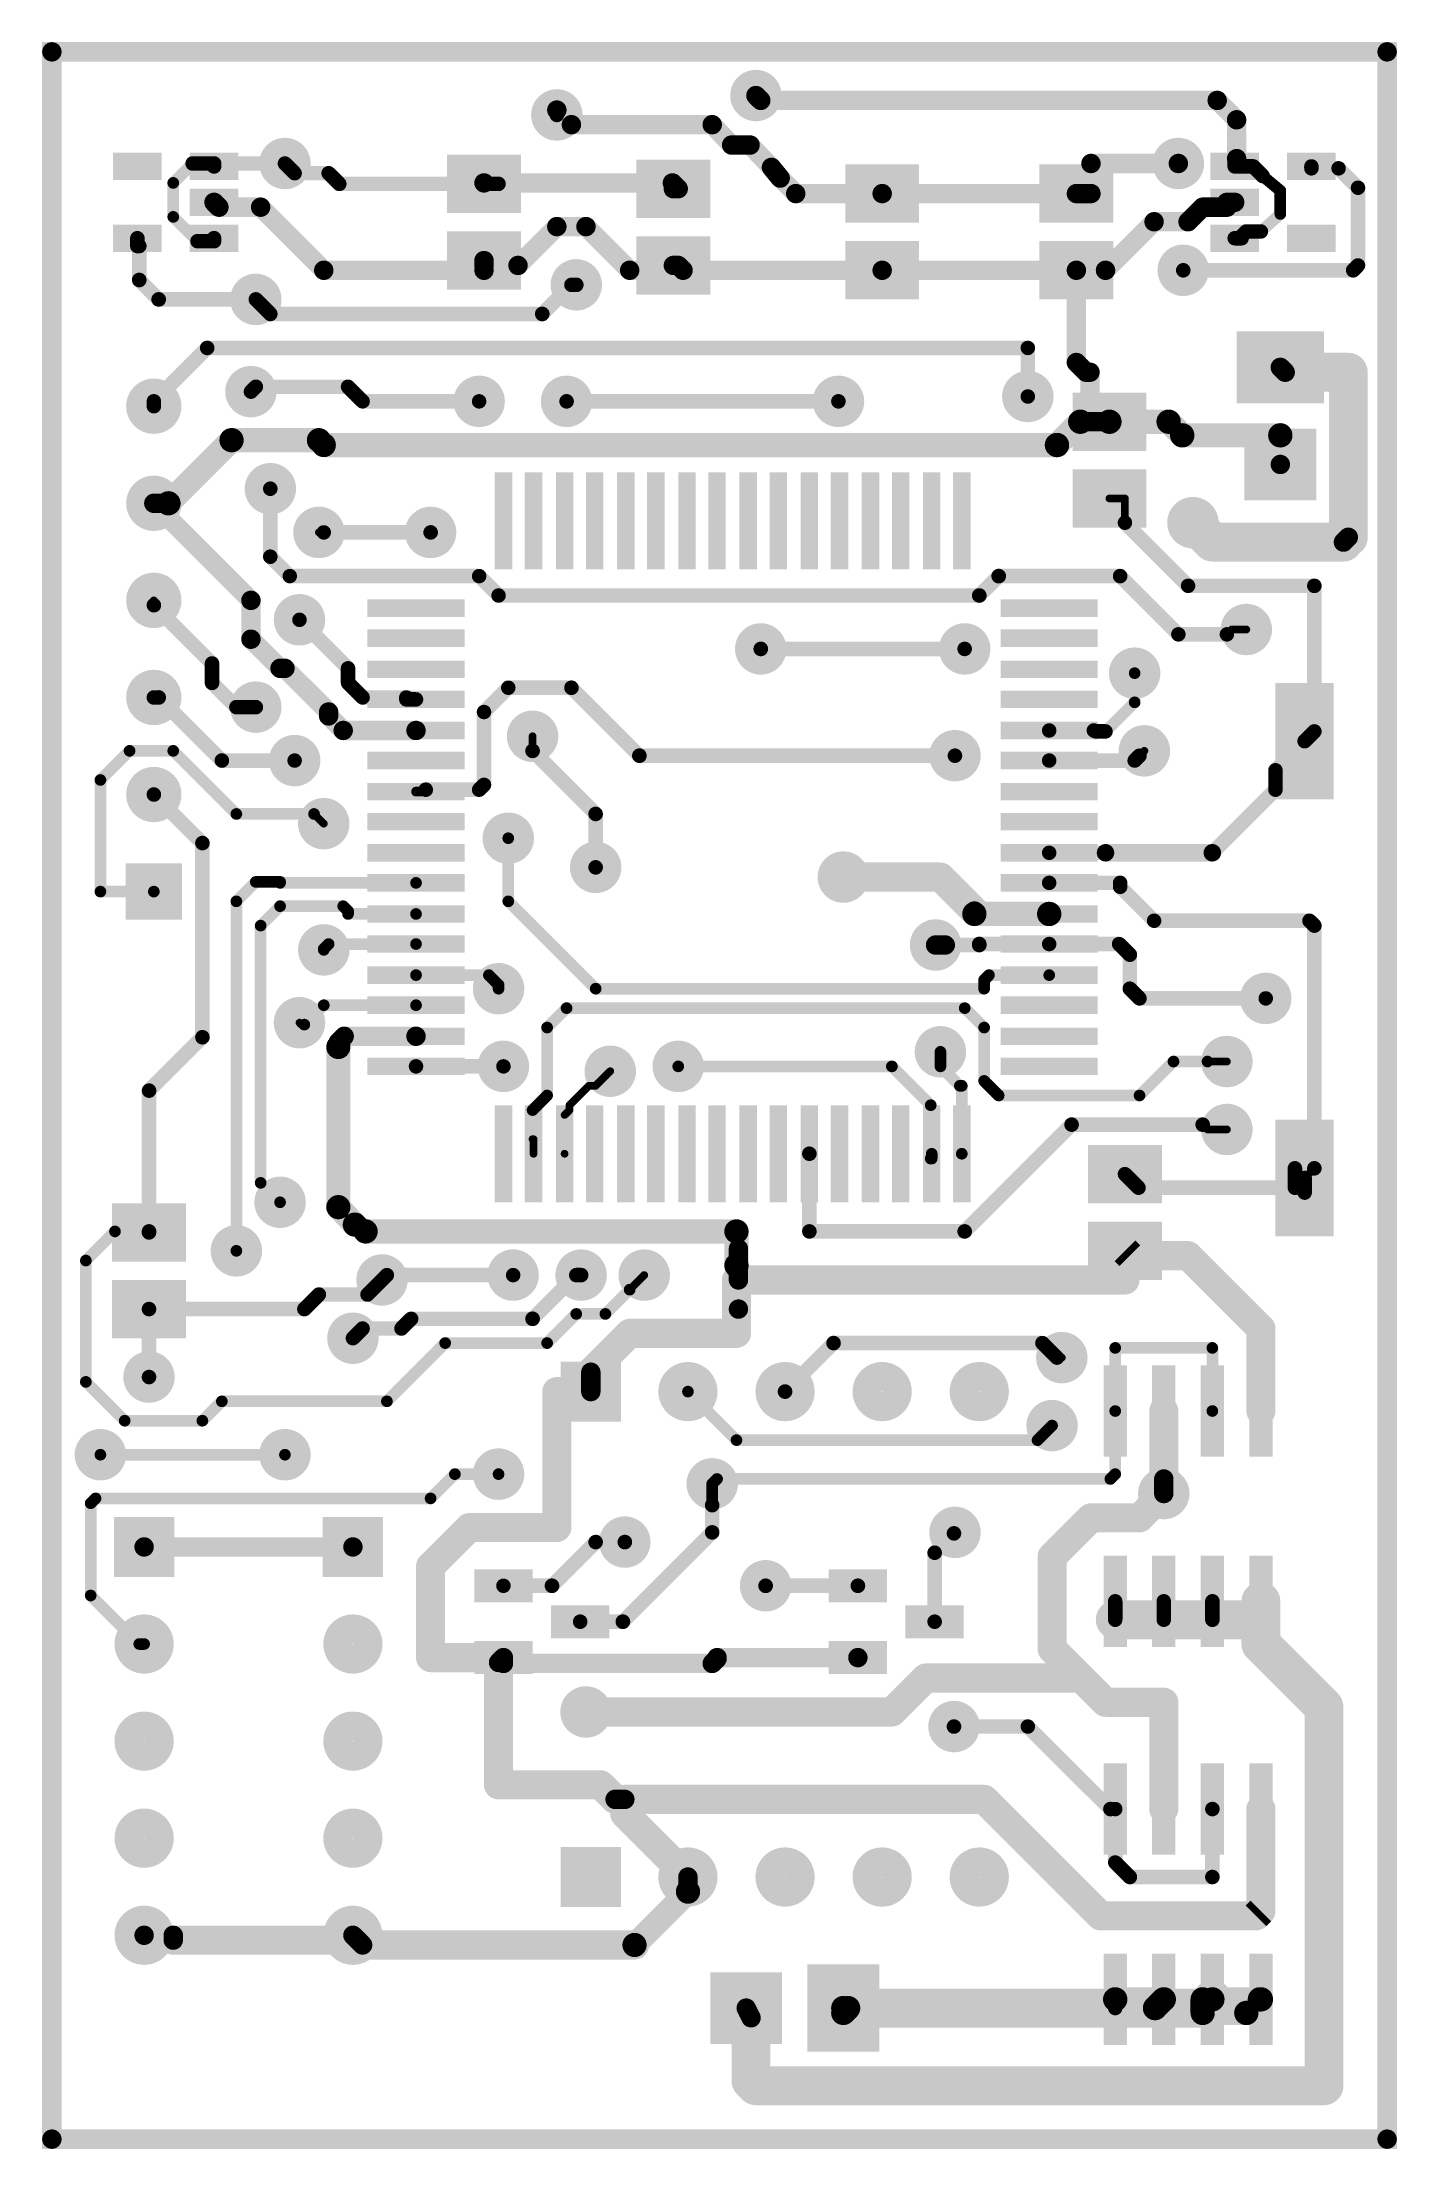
# Model space of a CAD drawing. Extents: x 0 to 1.4, y 0.29 to 2.46.
import ezdxf

# ---------------------------------------------------------------- set-up
doc = ezdxf.new("R2010")
doc.units = 0
doc.header["$MEASUREMENT"] = 0
for name, color, linetype in [('DRL', 18, 'Continuous'), ('SMT', 162, 'Continuous'), ('TOP', 82, 'Continuous')]:
    doc.layers.add(name, color=color, linetype=linetype)

msp = doc.modelspace()

# ---------------------------------------------------------------- linework, layer by layer
at = {"layer": 'DRL'}
for points, const_width in [([(0.73, 2.404, 1), (0.744, 2.404, 1)], 0.014), ([(0.525, 2.384, 1), (0.539, 2.384, 1)], 0.014), ([(0.245, 2.334, 1), (0.259, 2.334, 1)], 0.014), ([(1.165, 2.334, 1), (1.179, 2.334, 1)], 0.014), ([(1.17, 2.224, 1), (1.184, 2.224, 1)], 0.014), ([(0.545, 2.209, 1), (0.559, 2.209, 1)], 0.014), ([(0.215, 2.194, 1), (0.229, 2.194, 1)], 0.014), ([(1.269, 2.124, 1), (1.285, 2.124, 1)], 0.017), ([(0.21, 2.099, 1), (0.224, 2.099, 1)], 0.014), ([(1.01, 2.094, 1), (1.024, 2.094, 1)], 0.014), ([(0.109, 2.084, 1), (0.125, 2.084, 1)], 0.017), ([(0.445, 2.089, 1), (0.459, 2.089, 1)], 0.014), ([(0.535, 2.089, 1), (0.549, 2.089, 1)], 0.014), ([(0.815, 2.089, 1), (0.829, 2.089, 1)], 0.014), ([(1.269, 2.024, 1), (1.285, 2.024, 1)], 0.017), ([(0.109, 1.984, 1), (0.125, 1.984, 1)], 0.017), ([(0.23, 1.999, 1), (0.244, 1.999, 1)], 0.014), ([(1.18, 1.964, 1), (1.194, 1.964, 1)], 0.014), ([(0.28, 1.954, 1), (0.294, 1.954, 1)], 0.014), ([(0.395, 1.954, 1), (0.409, 1.954, 1)], 0.014), ([(0.109, 1.884, 1), (0.125, 1.884, 1)], 0.017), ([(0.26, 1.864, 1), (0.274, 1.864, 1)], 0.014), ([(1.235, 1.854, 1), (1.249, 1.854, 1)], 0.014), ([(0.735, 1.834, 1), (0.749, 1.834, 1)], 0.014), ([(0.945, 1.834, 1), (0.959, 1.834, 1)], 0.014), ([(1.12, 1.809, 1), (1.134, 1.809, 1)], 0.014), ([(0.109, 1.784, 1), (0.125, 1.784, 1)], 0.017), ([(0.215, 1.774, 1), (0.229, 1.774, 1)], 0.014), ([(0.5, 1.744, 1), (0.514, 1.744, 1)], 0.014), ([(0.935, 1.724, 1), (0.949, 1.724, 1)], 0.014), ([(1.13, 1.729, 1), (1.144, 1.729, 1)], 0.014), ([(0.255, 1.719, 1), (0.269, 1.719, 1)], 0.014), ([(0.109, 1.684, 1), (0.125, 1.684, 1)], 0.017), ([(0.285, 1.654, 1), (0.299, 1.654, 1)], 0.014), ([(0.475, 1.639, 1), (0.489, 1.639, 1)], 0.014), ([(0.565, 1.609, 1), (0.579, 1.609, 1)], 0.014), ([(0.82, 1.599, 1), (0.834, 1.599, 1)], 0.014), ([(0.109, 1.584, 1), (0.125, 1.584, 1)], 0.017), ([(0.915, 1.529, 1), (0.929, 1.529, 1)], 0.014), ([(0.285, 1.524, 1), (0.299, 1.524, 1)], 0.014), ([(0.465, 1.484, 1), (0.479, 1.484, 1)], 0.014), ([(1.255, 1.474, 1), (1.269, 1.474, 1)], 0.014), ([(0.26, 1.449, 1), (0.274, 1.449, 1)], 0.014), ([(0.92, 1.419, 1), (0.934, 1.419, 1)], 0.014), ([(0.47, 1.404, 1), (0.484, 1.404, 1)], 0.014), ([(0.58, 1.399, 1), (0.594, 1.399, 1)], 0.014), ([(0.65, 1.404, 1), (0.664, 1.404, 1)], 0.014), ([(1.215, 1.409, 1), (1.229, 1.409, 1)], 0.014), ([(1.215, 1.339, 1), (1.229, 1.339, 1)], 0.014), ([(0.24, 1.264, 1), (0.254, 1.264, 1)], 0.014), ([(0.195, 1.214, 1), (0.209, 1.214, 1)], 0.014), ([(0.345, 1.184, 1), (0.359, 1.184, 1)], 0.014), ([(0.48, 1.189, 1), (0.494, 1.189, 1)], 0.014), ([(0.55, 1.189, 1), (0.564, 1.189, 1)], 0.014), ([(0.615, 1.189, 1), (0.629, 1.189, 1)], 0.014), ([(0.315, 1.124, 1), (0.329, 1.124, 1)], 0.014), ([(1.045, 1.104, 1), (1.059, 1.104, 1)], 0.014), ([(0.105, 1.084, 1), (0.119, 1.084, 1)], 0.014), ([(0.559, 1.069, 1), (0.575, 1.069, 1)], 0.017), ([(0.659, 1.069, 1), (0.675, 1.069, 1)], 0.017), ([(0.759, 1.069, 1), (0.775, 1.069, 1)], 0.017), ([(0.859, 1.069, 1), (0.875, 1.069, 1)], 0.017), ([(0.959, 1.069, 1), (0.975, 1.069, 1)], 0.017), ([(1.035, 1.034, 1), (1.049, 1.034, 1)], 0.014), ([(0.055, 1.004, 1), (0.069, 1.004, 1)], 0.014), ([(0.245, 1.004, 1), (0.259, 1.004, 1)], 0.014), ([(0.465, 0.984, 1), (0.479, 0.984, 1)], 0.014), ([(0.685, 0.974, 1), (0.699, 0.974, 1)], 0.014), ([(1.15, 0.964, 1), (1.164, 0.964, 1)], 0.014), ([(0.935, 0.924, 1), (0.949, 0.924, 1)], 0.014), ([(0.099, 0.909, 1), (0.115, 0.909, 1)], 0.017), ([(0.314, 0.909, 1), (0.33, 0.909, 1)], 0.017), ([(0.595, 0.914, 1), (0.609, 0.914, 1)], 0.014), ([(0.74, 0.869, 1), (0.754, 0.869, 1)], 0.014), ([(0.099, 0.809, 1), (0.115, 0.809, 1)], 0.017), ([(0.314, 0.809, 1), (0.33, 0.809, 1)], 0.017), ([(0.555, 0.739, 1), (0.569, 0.739, 1)], 0.014), ([(0.934, 0.724, 1), (0.948, 0.724, 1)], 0.014), ([(0.099, 0.709, 1), (0.115, 0.709, 1)], 0.017), ([(0.314, 0.709, 1), (0.33, 0.709, 1)], 0.017), ([(0.099, 0.609, 1), (0.115, 0.609, 1)], 0.017), ([(0.314, 0.609, 1), (0.33, 0.609, 1)], 0.017), ([(0.559, 0.569, 1), (0.575, 0.569, 1)], 0.017), ([(0.659, 0.569, 1), (0.675, 0.569, 1)], 0.017), ([(0.759, 0.569, 1), (0.775, 0.569, 1)], 0.017), ([(0.859, 0.569, 1), (0.875, 0.569, 1)], 0.017), ([(0.959, 0.569, 1), (0.975, 0.569, 1)], 0.017), ([(0.099, 0.509, 1), (0.115, 0.509, 1)], 0.017), ([(0.314, 0.509, 1), (0.33, 0.509, 1)], 0.017), ([(0.719, 0.434, 1), (0.735, 0.434, 1)], 0.017), ([(0.819, 0.434, 1), (0.835, 0.434, 1)], 0.017)]:
    msp.add_lwpolyline(points, format="xyb", close=True, dxfattribs=dict(at, const_width=const_width))
at = {"layer": 'SMT'}
for points, const_width in [([(0.724, 2.404, 1), (0.75, 2.404, 1)], 0.027), ([(0.519, 2.384, 1), (0.545, 2.384, 1)], 0.027), ([(0.239, 2.334, 1), (0.265, 2.334, 1)], 0.027), ([(1.159, 2.334, 1), (1.185, 2.334, 1)], 0.027), ([(0.539, 2.209, 1), (0.565, 2.209, 1)], 0.027), ([(1.164, 2.224, 1), (1.19, 2.224, 1)], 0.027), ([(0.209, 2.194, 1), (0.235, 2.194, 1)], 0.027), ([(0.103, 2.084, 1), (0.131, 2.084, 1)], 0.029), ([(0.204, 2.099, 1), (0.23, 2.099, 1)], 0.027), ([(0.439, 2.089, 1), (0.465, 2.089, 1)], 0.027), ([(0.529, 2.089, 1), (0.555, 2.089, 1)], 0.027), ([(0.809, 2.089, 1), (0.835, 2.089, 1)], 0.027), ([(1.004, 2.094, 1), (1.03, 2.094, 1)], 0.027), ([(0.224, 1.999, 1), (0.25, 1.999, 1)], 0.027), ([(0.103, 1.984, 1), (0.131, 1.984, 1)], 0.029), ([(0.274, 1.954, 1), (0.3, 1.954, 1)], 0.027), ([(0.389, 1.954, 1), (0.415, 1.954, 1)], 0.027), ([(1.174, 1.964, 1), (1.2, 1.964, 1)], 0.027), ([(0.103, 1.884, 1), (0.131, 1.884, 1)], 0.029), ([(0.254, 1.864, 1), (0.28, 1.864, 1)], 0.027), ([(1.229, 1.854, 1), (1.255, 1.854, 1)], 0.027), ([(0.729, 1.834, 1), (0.755, 1.834, 1)], 0.027), ([(0.939, 1.834, 1), (0.965, 1.834, 1)], 0.027), ([(1.114, 1.809, 1), (1.14, 1.809, 1)], 0.027), ([(0.103, 1.784, 1), (0.131, 1.784, 1)], 0.029), ([(0.209, 1.774, 1), (0.235, 1.774, 1)], 0.027), ([(0.494, 1.744, 1), (0.52, 1.744, 1)], 0.027), ([(0.249, 1.719, 1), (0.275, 1.719, 1)], 0.027), ([(0.929, 1.724, 1), (0.955, 1.724, 1)], 0.027), ([(1.124, 1.729, 1), (1.15, 1.729, 1)], 0.027), ([(0.103, 1.684, 1), (0.131, 1.684, 1)], 0.029), ([(0.279, 1.654, 1), (0.305, 1.654, 1)], 0.027), ([(0.469, 1.639, 1), (0.495, 1.639, 1)], 0.027), ([(0.559, 1.609, 1), (0.585, 1.609, 1)], 0.027), ([(0.814, 1.599, 1), (0.84, 1.599, 1)], 0.027), ([(0.279, 1.524, 1), (0.305, 1.524, 1)], 0.027), ([(0.909, 1.529, 1), (0.935, 1.529, 1)], 0.027), ([(0.459, 1.484, 1), (0.485, 1.484, 1)], 0.027), ([(1.249, 1.474, 1), (1.275, 1.474, 1)], 0.027), ([(0.254, 1.449, 1), (0.28, 1.449, 1)], 0.027), ([(0.914, 1.419, 1), (0.94, 1.419, 1)], 0.027), ([(1.209, 1.409, 1), (1.235, 1.409, 1)], 0.027), ([(0.464, 1.404, 1), (0.49, 1.404, 1)], 0.027), ([(0.574, 1.399, 1), (0.6, 1.399, 1)], 0.027), ([(0.644, 1.404, 1), (0.67, 1.404, 1)], 0.027), ([(1.209, 1.339, 1), (1.235, 1.339, 1)], 0.027), ([(0.234, 1.264, 1), (0.26, 1.264, 1)], 0.027), ([(0.189, 1.214, 1), (0.215, 1.214, 1)], 0.027), ([(0.474, 1.189, 1), (0.5, 1.189, 1)], 0.027), ([(0.544, 1.189, 1), (0.57, 1.189, 1)], 0.027), ([(0.609, 1.189, 1), (0.635, 1.189, 1)], 0.027), ([(0.339, 1.184, 1), (0.365, 1.184, 1)], 0.027), ([(0.309, 1.124, 1), (0.335, 1.124, 1)], 0.027), ([(1.039, 1.104, 1), (1.065, 1.104, 1)], 0.027), ([(0.099, 1.084, 1), (0.125, 1.084, 1)], 0.027), ([(0.652, 1.069, 1), (0.682, 1.069, 1)], 0.031), ([(0.752, 1.069, 1), (0.782, 1.069, 1)], 0.031), ([(0.852, 1.069, 1), (0.882, 1.069, 1)], 0.031), ([(0.952, 1.069, 1), (0.982, 1.069, 1)], 0.031), ([(1.029, 1.034, 1), (1.055, 1.034, 1)], 0.027), ([(0.049, 1.004, 1), (0.075, 1.004, 1)], 0.027), ([(0.239, 1.004, 1), (0.265, 1.004, 1)], 0.027), ([(0.459, 0.984, 1), (0.485, 0.984, 1)], 0.027), ([(0.679, 0.974, 1), (0.705, 0.974, 1)], 0.027), ([(1.144, 0.964, 1), (1.17, 0.964, 1)], 0.027), ([(0.589, 0.914, 1), (0.615, 0.914, 1)], 0.027), ([(0.929, 0.924, 1), (0.955, 0.924, 1)], 0.027), ([(0.734, 0.869, 1), (0.76, 0.869, 1)], 0.027), ([(0.092, 0.809, 1), (0.122, 0.809, 1)], 0.031), ([(0.307, 0.809, 1), (0.337, 0.809, 1)], 0.031), ([(0.549, 0.739, 1), (0.575, 0.739, 1)], 0.027), ([(0.092, 0.709, 1), (0.122, 0.709, 1)], 0.031), ([(0.307, 0.709, 1), (0.337, 0.709, 1)], 0.031), ([(0.928, 0.724, 1), (0.954, 0.724, 1)], 0.027), ([(0.092, 0.609, 1), (0.122, 0.609, 1)], 0.031), ([(0.307, 0.609, 1), (0.337, 0.609, 1)], 0.031), ([(0.652, 0.569, 1), (0.682, 0.569, 1)], 0.031), ([(0.752, 0.569, 1), (0.782, 0.569, 1)], 0.031), ([(0.852, 0.569, 1), (0.882, 0.569, 1)], 0.031), ([(0.952, 0.569, 1), (0.982, 0.569, 1)], 0.031), ([(0.092, 0.509, 1), (0.122, 0.509, 1)], 0.031), ([(0.307, 0.509, 1), (0.337, 0.509, 1)], 0.031)]:
    msp.add_lwpolyline(points, format="xyb", close=True, dxfattribs=dict(at, const_width=const_width))
for points in [[(0.075, 2.317), (0.125, 2.317), (0.075, 2.345), (0.125, 2.345)], [(0.154, 2.317), (0.204, 2.317), (0.154, 2.345), (0.204, 2.345)], [(1.205, 2.317), (1.255, 2.317), (1.205, 2.345), (1.255, 2.345)], [(1.284, 2.317), (1.334, 2.317), (1.284, 2.345), (1.334, 2.345)], [(0.419, 2.283), (0.495, 2.283), (0.419, 2.343), (0.495, 2.343)], [(0.614, 2.278), (0.69, 2.278), (0.614, 2.338), (0.69, 2.338)], [(0.829, 2.273), (0.905, 2.273), (0.829, 2.333), (0.905, 2.333)], [(1.029, 2.273), (1.105, 2.273), (1.029, 2.333), (1.105, 2.333)], [(0.154, 2.28), (0.204, 2.28), (0.154, 2.308), (0.204, 2.308)], [(1.205, 2.28), (1.255, 2.28), (1.205, 2.308), (1.255, 2.308)], [(0.075, 2.243), (0.125, 2.243), (0.075, 2.271), (0.125, 2.271)], [(0.154, 2.243), (0.204, 2.243), (0.154, 2.271), (0.204, 2.271)], [(0.419, 2.204), (0.495, 2.204), (0.419, 2.264), (0.495, 2.264)], [(0.614, 2.199), (0.69, 2.199), (0.614, 2.259), (0.69, 2.259)], [(1.205, 2.243), (1.255, 2.243), (1.205, 2.271), (1.255, 2.271)], [(1.284, 2.243), (1.334, 2.243), (1.284, 2.271), (1.334, 2.271)], [(0.829, 2.194), (0.905, 2.194), (0.829, 2.254), (0.905, 2.254)], [(1.029, 2.194), (1.105, 2.194), (1.029, 2.254), (1.105, 2.254)], [(1.232, 2.087), (1.322, 2.087), (1.232, 2.161), (1.322, 2.161)], [(1.063, 2.038), (1.139, 2.038), (1.063, 2.098), (1.139, 2.098)], [(1.24, 1.987), (1.314, 1.987), (1.24, 2.061), (1.314, 2.061)], [(1.063, 1.959), (1.139, 1.959), (1.063, 2.019), (1.139, 2.019)], [(0.468, 1.916), (0.486, 1.916), (0.468, 2.016), (0.486, 2.016)], [(0.499, 1.916), (0.517, 1.916), (0.499, 2.016), (0.517, 2.016)], [(0.531, 1.916), (0.549, 1.916), (0.531, 2.016), (0.549, 2.016)], [(0.562, 1.916), (0.58, 1.916), (0.562, 2.016), (0.58, 2.016)], [(0.594, 1.916), (0.612, 1.916), (0.594, 2.016), (0.612, 2.016)], [(0.625, 1.916), (0.643, 1.916), (0.625, 2.016), (0.643, 2.016)], [(0.657, 1.916), (0.675, 1.916), (0.657, 2.016), (0.675, 2.016)], [(0.688, 1.916), (0.706, 1.916), (0.688, 2.016), (0.706, 2.016)], [(0.72, 1.916), (0.738, 1.916), (0.72, 2.016), (0.738, 2.016)], [(0.751, 1.916), (0.769, 1.916), (0.751, 2.016), (0.769, 2.016)], [(0.783, 1.916), (0.801, 1.916), (0.783, 2.016), (0.801, 2.016)], [(0.814, 1.916), (0.832, 1.916), (0.814, 2.016), (0.832, 2.016)], [(0.846, 1.916), (0.864, 1.916), (0.846, 2.016), (0.864, 2.016)], [(0.877, 1.916), (0.895, 1.916), (0.877, 2.016), (0.895, 2.016)], [(0.909, 1.916), (0.927, 1.916), (0.909, 2.016), (0.927, 2.016)], [(0.94, 1.916), (0.958, 1.916), (0.94, 2.016), (0.958, 2.016)], [(0.337, 1.867), (0.437, 1.867), (0.337, 1.885), (0.437, 1.885)], [(0.989, 1.867), (1.089, 1.867), (0.989, 1.885), (1.089, 1.885)], [(0.337, 1.836), (0.437, 1.836), (0.337, 1.854), (0.437, 1.854)], [(0.989, 1.836), (1.089, 1.836), (0.989, 1.854), (1.089, 1.854)], [(0.337, 1.804), (0.437, 1.804), (0.337, 1.822), (0.437, 1.822)], [(0.989, 1.804), (1.089, 1.804), (0.989, 1.822), (1.089, 1.822)], [(0.337, 1.773), (0.437, 1.773), (0.337, 1.791), (0.437, 1.791)], [(0.989, 1.773), (1.089, 1.773), (0.989, 1.791), (1.089, 1.791)], [(1.272, 1.679), (1.332, 1.679), (1.272, 1.799), (1.332, 1.799)], [(0.337, 1.741), (0.437, 1.741), (0.337, 1.759), (0.437, 1.759)], [(0.989, 1.741), (1.089, 1.741), (0.989, 1.759), (1.089, 1.759)], [(0.337, 1.71), (0.437, 1.71), (0.337, 1.728), (0.437, 1.728)], [(0.989, 1.71), (1.089, 1.71), (0.989, 1.728), (1.089, 1.728)], [(0.337, 1.678), (0.437, 1.678), (0.337, 1.696), (0.437, 1.696)], [(0.989, 1.678), (1.089, 1.678), (0.989, 1.696), (1.089, 1.696)], [(0.337, 1.647), (0.437, 1.647), (0.337, 1.665), (0.437, 1.665)], [(0.989, 1.647), (1.089, 1.647), (0.989, 1.665), (1.089, 1.665)], [(0.337, 1.615), (0.437, 1.615), (0.337, 1.633), (0.437, 1.633)], [(0.989, 1.615), (1.089, 1.615), (0.989, 1.633), (1.089, 1.633)], [(0.088, 1.555), (0.146, 1.555), (0.088, 1.613), (0.146, 1.613)], [(0.337, 1.584), (0.437, 1.584), (0.337, 1.602), (0.437, 1.602)], [(0.989, 1.584), (1.089, 1.584), (0.989, 1.602), (1.089, 1.602)], [(0.337, 1.552), (0.437, 1.552), (0.337, 1.57), (0.437, 1.57)], [(0.989, 1.552), (1.089, 1.552), (0.989, 1.57), (1.089, 1.57)], [(0.337, 1.521), (0.437, 1.521), (0.337, 1.539), (0.437, 1.539)], [(0.989, 1.521), (1.089, 1.521), (0.989, 1.539), (1.089, 1.539)], [(0.337, 1.489), (0.437, 1.489), (0.337, 1.507), (0.437, 1.507)], [(0.989, 1.489), (1.089, 1.489), (0.989, 1.507), (1.089, 1.507)], [(0.337, 1.458), (0.437, 1.458), (0.337, 1.476), (0.437, 1.476)], [(0.989, 1.458), (1.089, 1.458), (0.989, 1.476), (1.089, 1.476)], [(0.337, 1.426), (0.437, 1.426), (0.337, 1.444), (0.437, 1.444)], [(0.989, 1.426), (1.089, 1.426), (0.989, 1.444), (1.089, 1.444)], [(0.337, 1.395), (0.437, 1.395), (0.337, 1.413), (0.437, 1.413)], [(0.989, 1.395), (1.089, 1.395), (0.989, 1.413), (1.089, 1.413)], [(0.468, 1.264), (0.486, 1.264), (0.468, 1.364), (0.486, 1.364)], [(0.499, 1.264), (0.517, 1.264), (0.499, 1.364), (0.517, 1.364)], [(0.531, 1.264), (0.549, 1.264), (0.531, 1.364), (0.549, 1.364)], [(0.562, 1.264), (0.58, 1.264), (0.562, 1.364), (0.58, 1.364)], [(0.594, 1.264), (0.612, 1.264), (0.594, 1.364), (0.612, 1.364)], [(0.625, 1.264), (0.643, 1.264), (0.625, 1.364), (0.643, 1.364)], [(0.657, 1.264), (0.675, 1.264), (0.657, 1.364), (0.675, 1.364)], [(0.688, 1.264), (0.706, 1.264), (0.688, 1.364), (0.706, 1.364)], [(0.72, 1.264), (0.738, 1.264), (0.72, 1.364), (0.738, 1.364)], [(0.751, 1.264), (0.769, 1.264), (0.751, 1.364), (0.769, 1.364)], [(0.783, 1.264), (0.801, 1.264), (0.783, 1.364), (0.801, 1.364)], [(0.814, 1.264), (0.832, 1.264), (0.814, 1.364), (0.832, 1.364)], [(0.846, 1.264), (0.864, 1.264), (0.846, 1.364), (0.864, 1.364)], [(0.877, 1.264), (0.895, 1.264), (0.877, 1.364), (0.895, 1.364)], [(0.909, 1.264), (0.927, 1.264), (0.909, 1.364), (0.927, 1.364)], [(0.94, 1.264), (0.958, 1.264), (0.94, 1.364), (0.958, 1.364)], [(1.272, 1.229), (1.332, 1.229), (1.272, 1.349), (1.332, 1.349)], [(1.079, 1.263), (1.155, 1.263), (1.079, 1.323), (1.155, 1.323)], [(0.074, 1.203), (0.15, 1.203), (0.074, 1.263), (0.15, 1.263)], [(1.079, 1.184), (1.155, 1.184), (1.079, 1.244), (1.155, 1.244)], [(0.074, 1.124), (0.15, 1.124), (0.074, 1.184), (0.15, 1.184)], [(0.536, 1.038), (0.598, 1.038), (0.536, 1.1), (0.598, 1.1)], [(1.095, 1.002), (1.119, 1.002), (1.095, 1.096), (1.119, 1.096)], [(1.145, 1.002), (1.169, 1.002), (1.145, 1.096), (1.169, 1.096)], [(1.195, 1.002), (1.219, 1.002), (1.195, 1.096), (1.219, 1.096)], [(1.245, 1.002), (1.269, 1.002), (1.245, 1.096), (1.269, 1.096)], [(0.076, 0.878), (0.138, 0.878), (0.076, 0.94), (0.138, 0.94)], [(0.291, 0.878), (0.353, 0.878), (0.291, 0.94), (0.353, 0.94)], [(1.095, 0.806), (1.119, 0.806), (1.095, 0.9), (1.119, 0.9)], [(1.145, 0.806), (1.169, 0.806), (1.145, 0.9), (1.169, 0.9)], [(1.195, 0.806), (1.219, 0.806), (1.195, 0.9), (1.219, 0.9)], [(1.245, 0.806), (1.269, 0.806), (1.245, 0.9), (1.269, 0.9)], [(0.447, 0.852), (0.507, 0.852), (0.447, 0.886), (0.507, 0.886)], [(0.812, 0.852), (0.872, 0.852), (0.812, 0.886), (0.872, 0.886)], [(0.526, 0.815), (0.586, 0.815), (0.526, 0.849), (0.586, 0.849)], [(0.891, 0.815), (0.951, 0.815), (0.891, 0.849), (0.951, 0.849)], [(0.447, 0.778), (0.507, 0.778), (0.447, 0.812), (0.507, 0.812)], [(0.812, 0.778), (0.872, 0.778), (0.812, 0.812), (0.872, 0.812)], [(1.095, 0.592), (1.119, 0.592), (1.095, 0.686), (1.119, 0.686)], [(1.145, 0.592), (1.169, 0.592), (1.145, 0.686), (1.169, 0.686)], [(1.195, 0.592), (1.219, 0.592), (1.195, 0.686), (1.219, 0.686)], [(1.245, 0.592), (1.269, 0.592), (1.245, 0.686), (1.269, 0.686)], [(0.536, 0.538), (0.598, 0.538), (0.536, 0.6), (0.598, 0.6)], [(0.79, 0.389), (0.864, 0.389), (0.79, 0.479), (0.864, 0.479)], [(1.095, 0.396), (1.119, 0.396), (1.095, 0.49), (1.119, 0.49)], [(1.145, 0.396), (1.169, 0.396), (1.145, 0.49), (1.169, 0.49)], [(1.195, 0.396), (1.219, 0.396), (1.195, 0.49), (1.219, 0.49)], [(1.245, 0.396), (1.269, 0.396), (1.245, 0.49), (1.269, 0.49)], [(0.69, 0.397), (0.764, 0.397), (0.69, 0.471), (0.764, 0.471)]]:
    msp.add_solid(points, dxfattribs=at)
at = {"layer": 'TOP', "const_width": 0.02}
msp.add_lwpolyline([(0.012, 2.449), (1.387, 2.449), (1.387, 0.299), (0.012, 0.299), (0.012, 2.449)], close=True, dxfattribs=at)
at = {"layer": 'TOP'}
for points, const_width in [([(0.007, 2.449, 1), (0.017, 2.449, 1)], 0.01), ([(0.007, 2.449, 1), (0.017, 2.449, 1)], 0.01), ([(1.382, 2.449, 1), (1.392, 2.449, 1)], 0.01), ([(0.725, 2.404, 1), (0.749, 2.404, 1)], 0.025), ([(0.732, 2.404, 1), (0.742, 2.404, 1)], 0.01), ([(0.737, 2.399, 1), (0.747, 2.399, 1)], 0.01), ([(0.737, 2.399, 1), (0.747, 2.399, 1)], 0.01), ([(1.207, 2.399, 1), (1.217, 2.399, 1)], 0.01), ([(1.207, 2.399, 1), (1.217, 2.399, 1)], 0.01), ([(0.52, 2.384, 1), (0.544, 2.384, 1)], 0.025), ([(0.527, 2.389, 1), (0.537, 2.389, 1)], 0.01), ([(0.5283, 2.389, 1), (0.5358, 2.389, 1)], 0.0075), ([(0.5283, 2.384, 1), (0.5358, 2.384, 1)], 0.0075), ([(1.227, 2.379, 1), (1.237, 2.379, 1)], 0.01), ([(1.227, 2.379, 1), (1.237, 2.379, 1)], 0.01), ([(0.542, 2.374, 1), (0.552, 2.374, 1)], 0.01), ([(0.542, 2.374, 1), (0.552, 2.374, 1)], 0.01), ([(0.687, 2.374, 1), (0.697, 2.374, 1)], 0.01), ([(0.687, 2.374, 1), (0.697, 2.374, 1)], 0.01), ([(0.24, 2.334, 1), (0.264, 2.334, 1)], 0.025), ([(0.707, 2.353, 1), (0.717, 2.353, 1)], 0.01), ([(0.707, 2.353, 1), (0.717, 2.353, 1)], 0.01), ([(0.726, 2.353, 1), (0.736, 2.353, 1)], 0.01), ([(0.726, 2.353, 1), (0.736, 2.353, 1)], 0.01), ([(1.077, 2.334, 1), (1.087, 2.334, 1)], 0.01), ([(1.16, 2.334, 1), (1.184, 2.334, 1)], 0.025), ([(1.167, 2.334, 1), (1.177, 2.334, 1)], 0.01), ([(1.227, 2.339, 1), (1.237, 2.339, 1)], 0.01), ([(1.2263, 2.339, 1), (1.2337, 2.339, 1)], 0.0075), ([(1.2263, 2.339, 1), (1.2337, 2.339, 1)], 0.0075), ([(1.2283, 2.339, 1), (1.2357, 2.339, 1)], 0.0075), ([(0.1533, 2.334, 1), (0.1608, 2.334, 1)], 0.0075), ([(0.154, 2.334, 1), (0.16, 2.334, 1)], 0.006), ([(0.1752, 2.334, 1), (0.1828, 2.334, 1)], 0.0075), ([(0.1752, 2.334, 1), (0.1828, 2.334, 1)], 0.0075), ([(0.1752, 2.334, 1), (0.1828, 2.334, 1)], 0.0075), ([(0.1752, 2.334, 1), (0.1828, 2.334, 1)], 0.0075), ([(0.1752, 2.334, 1), (0.1828, 2.334, 1)], 0.0075), ([(0.1752, 2.334, 1), (0.1828, 2.334, 1)], 0.0075), ([(0.1752, 2.331, 1), (0.1828, 2.331, 1)], 0.0075), ([(0.1752, 2.331, 1), (0.1828, 2.331, 1)], 0.0075), ([(0.1752, 2.331, 1), (0.1828, 2.331, 1)], 0.0075), ([(0.2483, 2.334, 1), (0.2557, 2.334, 1)], 0.0075), ([(0.2483, 2.334, 1), (0.2557, 2.334, 1)], 0.0075), ([(0.2483, 2.334, 1), (0.2557, 2.334, 1)], 0.0075), ([(0.2583, 2.324, 1), (0.2657, 2.324, 1)], 0.0075), ([(0.2583, 2.324, 1), (0.2657, 2.324, 1)], 0.0075), ([(0.2933, 2.324, 1), (0.3007, 2.324, 1)], 0.0075), ([(0.2933, 2.324, 1), (0.3007, 2.324, 1)], 0.0075), ([(0.452, 2.314, 1), (0.462, 2.314, 1)], 0.01), ([(0.646, 2.314, 1), (0.656, 2.314, 1)], 0.01), ([(0.646, 2.314, 1), (0.656, 2.314, 1)], 0.01), ([(0.748, 2.33, 1), (0.758, 2.33, 1)], 0.01), ([(0.748, 2.33, 1), (0.758, 2.33, 1)], 0.01), ([(0.757, 2.319, 1), (0.767, 2.319, 1)], 0.01), ([(0.757, 2.319, 1), (0.767, 2.319, 1)], 0.01), ([(1.0783, 2.334, 1), (1.0858, 2.334, 1)], 0.0075), ([(1.2263, 2.331, 1), (1.2337, 2.331, 1)], 0.0075), ([(1.2263, 2.331, 1), (1.2337, 2.331, 1)], 0.0075), ([(1.2453, 2.331, 1), (1.2528, 2.331, 1)], 0.0075), ([(1.2453, 2.331, 1), (1.2528, 2.331, 1)], 0.0075), ([(1.2553, 2.321, 1), (1.2627, 2.321, 1)], 0.0075), ([(1.256, 2.321, 1), (1.262, 2.321, 1)], 0.006), ([(1.3053, 2.331, 1), (1.3127, 2.331, 1)], 0.0075), ([(1.3053, 2.329, 1), (1.3127, 2.329, 1)], 0.0075), ([(1.3053, 2.329, 1), (1.3127, 2.329, 1)], 0.0075), ([(1.3333, 2.329, 1), (1.3407, 2.329, 1)], 0.0075), ([(1.3333, 2.329, 1), (1.3407, 2.329, 1)], 0.0075), ([(0.134, 2.314, 1), (0.14, 2.314, 1)], 0.006), ([(0.134, 2.314, 1), (0.14, 2.314, 1)], 0.006), ([(0.174, 2.294, 1), (0.184, 2.294, 1)], 0.01), ([(0.3043, 2.313, 1), (0.3117, 2.313, 1)], 0.0075), ([(0.3043, 2.313, 1), (0.3117, 2.313, 1)], 0.0075), ([(0.4533, 2.314, 1), (0.4607, 2.314, 1)], 0.0075), ([(0.4533, 2.313, 1), (0.4607, 2.313, 1)], 0.0075), ([(0.4533, 2.313, 1), (0.4607, 2.313, 1)], 0.0075), ([(0.4533, 2.313, 1), (0.4607, 2.313, 1)], 0.0075), ([(0.4683, 2.313, 1), (0.4757, 2.313, 1)], 0.0075), ([(0.647, 2.308, 1), (0.657, 2.308, 1)], 0.01), ([(0.652, 2.308, 1), (0.662, 2.308, 1)], 0.01), ([(0.652, 2.308, 1), (0.662, 2.308, 1)], 0.01), ([(0.773, 2.303, 1), (0.783, 2.303, 1)], 0.01), ([(0.773, 2.303, 1), (0.783, 2.303, 1)], 0.01), ([(0.862, 2.303, 1), (0.872, 2.303, 1)], 0.01), ([(0.862, 2.303, 1), (0.872, 2.303, 1)], 0.01), ([(1.062, 2.303, 1), (1.072, 2.303, 1)], 0.01), ([(1.062, 2.303, 1), (1.072, 2.303, 1)], 0.01), ([(1.077, 2.303, 1), (1.087, 2.303, 1)], 0.01), ([(1.0783, 2.303, 1), (1.0858, 2.303, 1)], 0.0075), ([(1.217, 2.294, 1), (1.227, 2.294, 1)], 0.01), ([(1.217, 2.294, 1), (1.227, 2.294, 1)], 0.01), ([(1.225, 2.294, 1), (1.235, 2.294, 1)], 0.01), ([(1.274, 2.306, 1), (1.28, 2.306, 1)], 0.006), ([(1.274, 2.306, 1), (1.28, 2.306, 1)], 0.006), ([(1.3533, 2.309, 1), (1.3607, 2.309, 1)], 0.0075), ([(1.3533, 2.309, 1), (1.3607, 2.309, 1)], 0.0075), ([(0.134, 2.279, 1), (0.14, 2.279, 1)], 0.006), ([(0.134, 2.279, 1), (0.14, 2.279, 1)], 0.006), ([(0.179, 2.289, 1), (0.189, 2.289, 1)], 0.01), ([(0.179, 2.289, 1), (0.189, 2.289, 1)], 0.01), ([(0.222, 2.289, 1), (0.232, 2.289, 1)], 0.01), ([(0.222, 2.289, 1), (0.232, 2.289, 1)], 0.01), ([(0.527, 2.269, 1), (0.537, 2.269, 1)], 0.01), ([(0.527, 2.269, 1), (0.537, 2.269, 1)], 0.01), ([(0.557, 2.269, 1), (0.567, 2.269, 1)], 0.01), ([(0.557, 2.269, 1), (0.567, 2.269, 1)], 0.01), ([(1.142, 2.274, 1), (1.152, 2.274, 1)], 0.01), ([(1.142, 2.274, 1), (1.152, 2.274, 1)], 0.01), ([(1.177, 2.274, 1), (1.187, 2.274, 1)], 0.01), ([(1.177, 2.274, 1), (1.187, 2.274, 1)], 0.01), ([(1.187, 2.284, 1), (1.197, 2.284, 1)], 0.01), ([(1.187, 2.284, 1), (1.197, 2.284, 1)], 0.01), ([(1.187, 2.284, 1), (1.197, 2.284, 1)], 0.01), ([(1.187, 2.284, 1), (1.197, 2.284, 1)], 0.01), ([(1.192, 2.289, 1), (1.202, 2.289, 1)], 0.01), ([(1.192, 2.289, 1), (1.202, 2.289, 1)], 0.01), ([(1.217, 2.289, 1), (1.227, 2.289, 1)], 0.01), ([(1.217, 2.289, 1), (1.227, 2.289, 1)], 0.01), ([(1.274, 2.282, 1), (1.28, 2.282, 1)], 0.006), ([(1.274, 2.282, 1), (1.28, 2.282, 1)], 0.006), ([(0.0963, 2.257, 1), (0.1038, 2.257, 1)], 0.0075), ([(0.0963, 2.257, 1), (0.1038, 2.257, 1)], 0.0075), ([(0.1583, 2.254, 1), (0.1658, 2.254, 1)], 0.0075), ([(0.159, 2.254, 1), (0.165, 2.254, 1)], 0.006), ([(0.1752, 2.257, 1), (0.1828, 2.257, 1)], 0.0075), ([(0.1752, 2.254, 1), (0.1828, 2.254, 1)], 0.0075), ([(0.1752, 2.254, 1), (0.1828, 2.254, 1)], 0.0075), ([(1.2263, 2.257, 1), (1.2337, 2.257, 1)], 0.0075), ([(1.2333, 2.259, 1), (1.2408, 2.259, 1)], 0.0075), ([(1.2333, 2.259, 1), (1.2408, 2.259, 1)], 0.0075), ([(1.2333, 2.257, 1), (1.2408, 2.257, 1)], 0.0075), ([(1.2333, 2.257, 1), (1.2408, 2.257, 1)], 0.0075), ([(1.2383, 2.264, 1), (1.2457, 2.264, 1)], 0.0075), ([(1.2383, 2.264, 1), (1.2457, 2.264, 1)], 0.0075), ([(1.2533, 2.264, 1), (1.2607, 2.264, 1)], 0.0075), ([(1.254, 2.264, 1), (1.26, 2.264, 1)], 0.006), ([(0.0963, 2.249, 1), (0.1038, 2.249, 1)], 0.0075), ([(0.0963, 2.249, 1), (0.1038, 2.249, 1)], 0.0075), ([(0.0963, 2.249, 1), (0.1038, 2.249, 1)], 0.0075), ([(0.0963, 2.249, 1), (0.1038, 2.249, 1)], 0.0075), ([(0.0982, 2.249, 1), (0.1058, 2.249, 1)], 0.0075), ([(0.0982, 2.249, 1), (0.1058, 2.249, 1)], 0.0075), ([(0.0982, 2.249, 1), (0.1058, 2.249, 1)], 0.0075), ([(0.0982, 2.249, 1), (0.1058, 2.249, 1)], 0.0075), ([(0.452, 2.234, 1), (0.462, 2.234, 1)], 0.01), ([(0.452, 2.229, 1), (0.462, 2.229, 1)], 0.01), ([(0.452, 2.229, 1), (0.462, 2.229, 1)], 0.01), ([(0.487, 2.229, 1), (0.497, 2.229, 1)], 0.01), ([(0.487, 2.229, 1), (0.497, 2.229, 1)], 0.01), ([(0.647, 2.229, 1), (0.657, 2.229, 1)], 0.01), ([(0.652, 2.229, 1), (0.662, 2.229, 1)], 0.01), ([(0.652, 2.229, 1), (0.662, 2.229, 1)], 0.01), ([(1.165, 2.224, 1), (1.189, 2.224, 1)], 0.025), ([(1.3533, 2.229, 1), (1.3607, 2.229, 1)], 0.0075), ([(1.3533, 2.229, 1), (1.3607, 2.229, 1)], 0.0075), ([(0.0982, 2.214, 1), (0.1058, 2.214, 1)], 0.0075), ([(0.0982, 2.214, 1), (0.1058, 2.214, 1)], 0.0075), ([(0.0982, 2.214, 1), (0.1058, 2.214, 1)], 0.0075), ([(0.0982, 2.214, 1), (0.1058, 2.214, 1)], 0.0075), ([(0.21, 2.194, 1), (0.234, 2.194, 1)], 0.025), ([(0.287, 2.224, 1), (0.297, 2.224, 1)], 0.01), ([(0.287, 2.224, 1), (0.297, 2.224, 1)], 0.01), ([(0.452, 2.224, 1), (0.462, 2.224, 1)], 0.01), ([(0.54, 2.209, 1), (0.564, 2.209, 1)], 0.025), ([(0.5433, 2.209, 1), (0.5508, 2.209, 1)], 0.0075), ([(0.5433, 2.209, 1), (0.5508, 2.209, 1)], 0.0075), ([(0.5483, 2.209, 1), (0.5558, 2.209, 1)], 0.0075), ([(0.602, 2.224, 1), (0.612, 2.224, 1)], 0.01), ([(0.602, 2.224, 1), (0.612, 2.224, 1)], 0.01), ([(0.657, 2.224, 1), (0.667, 2.224, 1)], 0.01), ([(0.657, 2.224, 1), (0.667, 2.224, 1)], 0.01), ([(0.657, 2.224, 1), (0.667, 2.224, 1)], 0.01), ([(0.657, 2.224, 1), (0.667, 2.224, 1)], 0.01), ([(0.862, 2.224, 1), (0.872, 2.224, 1)], 0.01), ([(0.862, 2.224, 1), (0.872, 2.224, 1)], 0.01), ([(0.862, 2.224, 1), (0.872, 2.224, 1)], 0.01), ([(1.062, 2.224, 1), (1.072, 2.224, 1)], 0.01), ([(1.062, 2.224, 1), (1.072, 2.224, 1)], 0.01), ([(1.062, 2.224, 1), (1.072, 2.224, 1)], 0.01), ([(1.092, 2.224, 1), (1.102, 2.224, 1)], 0.01), ([(1.092, 2.224, 1), (1.102, 2.224, 1)], 0.01), ([(1.1733, 2.224, 1), (1.1808, 2.224, 1)], 0.0075), ([(1.3483, 2.224, 1), (1.3558, 2.224, 1)], 0.0075), ([(1.3483, 2.224, 1), (1.3558, 2.224, 1)], 0.0075), ([(0.1182, 2.194, 1), (0.1258, 2.194, 1)], 0.0075), ([(0.1182, 2.194, 1), (0.1258, 2.194, 1)], 0.0075), ([(0.1182, 2.194, 1), (0.1258, 2.194, 1)], 0.0075), ([(0.1182, 2.194, 1), (0.1258, 2.194, 1)], 0.0075), ([(0.2183, 2.194, 1), (0.2258, 2.194, 1)], 0.0075), ([(0.2183, 2.194, 1), (0.2258, 2.194, 1)], 0.0075), ([(0.2183, 2.194, 1), (0.2258, 2.194, 1)], 0.0075), ([(0.2332, 2.179, 1), (0.2407, 2.179, 1)], 0.0075), ([(0.2332, 2.179, 1), (0.2407, 2.179, 1)], 0.0075), ([(0.5132, 2.179, 1), (0.5208, 2.179, 1)], 0.0075), ([(0.5132, 2.179, 1), (0.5208, 2.179, 1)], 0.0075), ([(0.1682, 2.144, 1), (0.1757, 2.144, 1)], 0.0075), ([(0.1682, 2.144, 1), (0.1757, 2.144, 1)], 0.0075), ([(1.0133, 2.144, 1), (1.0207, 2.144, 1)], 0.0075), ([(1.0133, 2.144, 1), (1.0207, 2.144, 1)], 0.0075), ([(1.062, 2.129, 1), (1.072, 2.129, 1)], 0.01), ([(1.062, 2.129, 1), (1.072, 2.129, 1)], 0.01), ([(1.072, 2.119, 1), (1.082, 2.119, 1)], 0.01), ([(1.072, 2.119, 1), (1.082, 2.119, 1)], 0.01), ([(1.076, 2.119, 1), (1.086, 2.119, 1)], 0.01), ([(1.076, 2.119, 1), (1.086, 2.119, 1)], 0.01), ([(1.272, 2.119, 1), (1.292, 2.119, 1)], 0.02), ([(1.272, 2.124, 1), (1.282, 2.124, 1)], 0.01), ([(1.277, 2.119, 1), (1.287, 2.119, 1)], 0.01), ([(1.337, 2.119, 1), (1.357, 2.119, 1)], 0.02), ([(1.337, 2.119, 1), (1.357, 2.119, 1)], 0.02), ([(0.103, 2.084, 1), (0.131, 2.084, 1)], 0.029), ([(0.205, 2.099, 1), (0.229, 2.099, 1)], 0.025), ([(0.2133, 2.099, 1), (0.2208, 2.099, 1)], 0.0075), ([(0.2183, 2.104, 1), (0.2258, 2.104, 1)], 0.0075), ([(0.2183, 2.104, 1), (0.2258, 2.104, 1)], 0.0075), ([(0.3133, 2.104, 1), (0.3207, 2.104, 1)], 0.0075), ([(0.3133, 2.104, 1), (0.3207, 2.104, 1)], 0.0075), ([(0.44, 2.089, 1), (0.464, 2.089, 1)], 0.025), ([(0.53, 2.089, 1), (0.554, 2.089, 1)], 0.025), ([(0.81, 2.089, 1), (0.834, 2.089, 1)], 0.025), ([(1.005, 2.094, 1), (1.029, 2.094, 1)], 0.025), ([(0.1133, 2.089, 1), (0.1208, 2.089, 1)], 0.0075), ([(0.1133, 2.089, 1), (0.1208, 2.089, 1)], 0.0075), ([(0.1133, 2.084, 1), (0.1208, 2.084, 1)], 0.0075), ([(0.3283, 2.089, 1), (0.3357, 2.089, 1)], 0.0075), ([(0.3283, 2.089, 1), (0.3357, 2.089, 1)], 0.0075), ([(0.4483, 2.089, 1), (0.4557, 2.089, 1)], 0.0075), ([(0.5383, 2.089, 1), (0.5458, 2.089, 1)], 0.0075), ([(0.8182, 2.089, 1), (0.8257, 2.089, 1)], 0.0075), ([(1.0133, 2.094, 1), (1.0207, 2.094, 1)], 0.0075), ([(0.1908, 2.049, 1), (0.2033, 2.049, 1)], 0.0125), ([(0.1908, 2.049, 1), (0.2033, 2.049, 1)], 0.0125), ([(1.0647, 2.068, 1), (1.0773, 2.068, 1)], 0.0125), ([(1.066, 2.068, 1), (1.076, 2.068, 1)], 0.01), ([(1.076, 2.068, 1), (1.086, 2.068, 1)], 0.01), ([(1.076, 2.068, 1), (1.086, 2.068, 1)], 0.01), ([(1.076, 2.068, 1), (1.086, 2.068, 1)], 0.01), ([(1.076, 2.068, 1), (1.086, 2.068, 1)], 0.01), ([(1.0947, 2.068, 1), (1.1073, 2.068, 1)], 0.0125), ([(1.096, 2.068, 1), (1.106, 2.068, 1)], 0.01), ([(1.096, 2.068, 1), (1.106, 2.068, 1)], 0.01), ([(1.1557, 2.068, 1), (1.1683, 2.068, 1)], 0.0125), ([(1.1557, 2.068, 1), (1.1683, 2.068, 1)], 0.0125), ([(1.1697, 2.054, 1), (1.1823, 2.054, 1)], 0.0125), ([(1.1697, 2.054, 1), (1.1823, 2.054, 1)], 0.0125), ([(1.2707, 2.054, 1), (1.2833, 2.054, 1)], 0.0125), ([(1.272, 2.054, 1), (1.282, 2.054, 1)], 0.01), ([(0.2808, 2.049, 1), (0.2932, 2.049, 1)], 0.0125), ([(0.282, 2.049, 1), (0.292, 2.049, 1)], 0.01), ([(0.2858, 2.044, 1), (0.2982, 2.044, 1)], 0.0125), ([(0.287, 2.044, 1), (0.297, 2.044, 1)], 0.01), ([(1.0407, 2.044, 1), (1.0533, 2.044, 1)], 0.0125), ([(1.0407, 2.044, 1), (1.0533, 2.044, 1)], 0.0125), ([(0.225, 1.999, 1), (0.249, 1.999, 1)], 0.025), ([(1.272, 2.024, 1), (1.282, 2.024, 1)], 0.01), ([(0.103, 1.984, 1), (0.131, 1.984, 1)], 0.029), ([(0.1258, 1.984, 1), (0.1383, 1.984, 1)], 0.0125), ([(0.2332, 1.999, 1), (0.2407, 1.999, 1)], 0.0075), ([(0.112, 1.984, 1), (0.122, 1.984, 1)], 0.01), ([(0.112, 1.984, 1), (0.122, 1.984, 1)], 0.01), ([(0.127, 1.984, 1), (0.137, 1.984, 1)], 0.01), ([(0.275, 1.954, 1), (0.299, 1.954, 1)], 0.025), ([(0.39, 1.954, 1), (0.414, 1.954, 1)], 0.025), ([(1.099, 1.989, 1), (1.103, 1.989, 1)], 0.004), ([(1.115, 1.989, 1), (1.119, 1.989, 1)], 0.004), ([(1.115, 1.989, 1), (1.119, 1.989, 1)], 0.004), ([(1.175, 1.964, 1), (1.199, 1.964, 1)], 0.025), ([(1.177, 1.964, 1), (1.197, 1.964, 1)], 0.02), ([(0.285, 1.954, 1), (0.289, 1.954, 1)], 0.004), ([(0.2883, 1.954, 1), (0.2957, 1.954, 1)], 0.0075), ([(0.29, 1.954, 1), (0.294, 1.954, 1)], 0.004), ([(0.3983, 1.954, 1), (0.4058, 1.954, 1)], 0.0075), ([(1.1133, 1.964, 1), (1.1207, 1.964, 1)], 0.0075), ([(1.115, 1.964, 1), (1.119, 1.964, 1)], 0.004), ([(1.197, 1.944, 1), (1.217, 1.944, 1)], 0.02), ([(1.197, 1.944, 1), (1.217, 1.944, 1)], 0.02), ([(1.332, 1.944, 1), (1.352, 1.944, 1)], 0.02), ([(1.337, 1.949, 1), (1.357, 1.949, 1)], 0.02), ([(1.337, 1.944, 1), (1.347, 1.944, 1)], 0.01), ([(1.342, 1.949, 1), (1.352, 1.949, 1)], 0.01), ([(0.2332, 1.929, 1), (0.2407, 1.929, 1)], 0.0075), ([(0.2332, 1.929, 1), (0.2407, 1.929, 1)], 0.0075), ([(0.103, 1.884, 1), (0.131, 1.884, 1)], 0.029), ([(0.2533, 1.909, 1), (0.2607, 1.909, 1)], 0.0075), ([(0.2533, 1.909, 1), (0.2607, 1.909, 1)], 0.0075), ([(0.4483, 1.909, 1), (0.4557, 1.909, 1)], 0.0075), ([(0.4483, 1.909, 1), (0.4557, 1.909, 1)], 0.0075), ([(0.9832, 1.909, 1), (0.9908, 1.909, 1)], 0.0075), ([(0.9832, 1.909, 1), (0.9908, 1.909, 1)], 0.0075), ([(1.1083, 1.909, 1), (1.1158, 1.909, 1)], 0.0075), ([(1.1083, 1.909, 1), (1.1158, 1.909, 1)], 0.0075), ([(0.115, 1.884, 1), (0.119, 1.884, 1)], 0.004), ([(0.212, 1.884, 1), (0.222, 1.884, 1)], 0.01), ([(0.212, 1.884, 1), (0.222, 1.884, 1)], 0.01), ([(0.255, 1.864, 1), (0.279, 1.864, 1)], 0.025), ([(0.4683, 1.889, 1), (0.4757, 1.889, 1)], 0.0075), ([(0.4683, 1.889, 1), (0.4757, 1.889, 1)], 0.0075), ([(0.9632, 1.889, 1), (0.9708, 1.889, 1)], 0.0075), ([(0.9632, 1.889, 1), (0.9708, 1.889, 1)], 0.0075), ([(1.1783, 1.899, 1), (1.1857, 1.899, 1)], 0.0075), ([(1.1783, 1.899, 1), (1.1857, 1.899, 1)], 0.0075), ([(1.3083, 1.899, 1), (1.3158, 1.899, 1)], 0.0075), ([(1.3083, 1.899, 1), (1.3158, 1.899, 1)], 0.0075), ([(0.1133, 1.879, 1), (0.1208, 1.879, 1)], 0.0075), ([(0.115, 1.879, 1), (0.119, 1.879, 1)], 0.004), ([(0.2633, 1.864, 1), (0.2707, 1.864, 1)], 0.0075), ([(1.23, 1.854, 1), (1.254, 1.854, 1)], 0.025), ([(0.212, 1.844, 1), (0.222, 1.844, 1)], 0.01), ([(0.212, 1.844, 1), (0.222, 1.844, 1)], 0.01), ([(0.73, 1.834, 1), (0.754, 1.834, 1)], 0.025), ([(0.94, 1.834, 1), (0.964, 1.834, 1)], 0.025), ([(1.1683, 1.849, 1), (1.1757, 1.849, 1)], 0.0075), ([(1.1683, 1.849, 1), (1.1757, 1.849, 1)], 0.0075), ([(1.2183, 1.849, 1), (1.2257, 1.849, 1)], 0.0075), ([(1.22, 1.849, 1), (1.224, 1.849, 1)], 0.004), ([(1.225, 1.854, 1), (1.229, 1.854, 1)], 0.004), ([(1.225, 1.854, 1), (1.229, 1.854, 1)], 0.004), ([(1.24, 1.854, 1), (1.244, 1.854, 1)], 0.004), ([(0.1732, 1.819, 1), (0.1807, 1.819, 1)], 0.0075), ([(0.1732, 1.819, 1), (0.1807, 1.819, 1)], 0.0075), ([(0.242, 1.814, 1), (0.252, 1.814, 1)], 0.01), ([(0.242, 1.814, 1), (0.252, 1.814, 1)], 0.01), ([(0.247, 1.814, 1), (0.257, 1.814, 1)], 0.01), ([(0.247, 1.814, 1), (0.257, 1.814, 1)], 0.01), ([(0.7382, 1.834, 1), (0.7458, 1.834, 1)], 0.0075), ([(0.9482, 1.834, 1), (0.9557, 1.834, 1)], 0.0075), ([(1.115, 1.809, 1), (1.139, 1.809, 1)], 0.025), ([(0.103, 1.784, 1), (0.131, 1.784, 1)], 0.029), ([(0.1732, 1.799, 1), (0.1807, 1.799, 1)], 0.0075), ([(0.1732, 1.799, 1), (0.1807, 1.799, 1)], 0.0075), ([(0.3133, 1.814, 1), (0.3207, 1.814, 1)], 0.0075), ([(0.3133, 1.814, 1), (0.3207, 1.814, 1)], 0.0075), ([(0.3133, 1.799, 1), (0.3207, 1.799, 1)], 0.0075), ([(0.3133, 1.799, 1), (0.3207, 1.799, 1)], 0.0075), ([(0.4783, 1.794, 1), (0.4857, 1.794, 1)], 0.0075), ([(0.4783, 1.794, 1), (0.4857, 1.794, 1)], 0.0075), ([(0.5433, 1.794, 1), (0.5508, 1.794, 1)], 0.0075), ([(0.5433, 1.794, 1), (0.5508, 1.794, 1)], 0.0075), ([(1.124, 1.809, 1), (1.13, 1.809, 1)], 0.006), ([(0.1133, 1.784, 1), (0.1208, 1.784, 1)], 0.0075), ([(0.1182, 1.784, 1), (0.1258, 1.784, 1)], 0.0075), ([(0.1182, 1.784, 1), (0.1258, 1.784, 1)], 0.0075), ([(0.1983, 1.774, 1), (0.2058, 1.774, 1)], 0.0075), ([(0.1983, 1.774, 1), (0.2058, 1.774, 1)], 0.0075), ([(0.21, 1.774, 1), (0.234, 1.774, 1)], 0.025), ([(0.2183, 1.774, 1), (0.2258, 1.774, 1)], 0.0075), ([(0.3283, 1.784, 1), (0.3357, 1.784, 1)], 0.0075), ([(0.3283, 1.784, 1), (0.3357, 1.784, 1)], 0.0075), ([(0.3733, 1.784, 1), (0.3807, 1.784, 1)], 0.0075), ([(0.3733, 1.784, 1), (0.3807, 1.784, 1)], 0.0075), ([(0.3733, 1.782, 1), (0.3807, 1.782, 1)], 0.0075), ([(0.3733, 1.782, 1), (0.3807, 1.782, 1)], 0.0075), ([(0.3833, 1.782, 1), (0.3907, 1.782, 1)], 0.0075), ([(1.124, 1.779, 1), (1.13, 1.779, 1)], 0.006), ([(1.124, 1.779, 1), (1.13, 1.779, 1)], 0.006), ([(0.292, 1.769, 1), (0.302, 1.769, 1)], 0.01), ([(0.292, 1.769, 1), (0.302, 1.769, 1)], 0.01), ([(0.292, 1.765, 1), (0.302, 1.765, 1)], 0.01), ([(0.292, 1.765, 1), (0.302, 1.765, 1)], 0.01), ([(0.307, 1.75, 1), (0.317, 1.75, 1)], 0.01), ([(0.307, 1.75, 1), (0.317, 1.75, 1)], 0.01), ([(0.382, 1.75, 1), (0.392, 1.75, 1)], 0.01), ([(0.4533, 1.769, 1), (0.4607, 1.769, 1)], 0.0075), ([(0.4533, 1.769, 1), (0.4607, 1.769, 1)], 0.0075), ([(0.495, 1.744, 1), (0.519, 1.744, 1)], 0.025), ([(0.25, 1.719, 1), (0.274, 1.719, 1)], 0.025), ([(0.5032, 1.729, 1), (0.5108, 1.729, 1)], 0.0075), ([(0.505, 1.744, 1), (0.509, 1.744, 1)], 0.004), ([(0.93, 1.724, 1), (0.954, 1.724, 1)], 0.025), ([(1.0353, 1.75, 1), (1.0427, 1.75, 1)], 0.0075), ([(1.0813, 1.75, 1), (1.0887, 1.75, 1)], 0.0075), ([(1.0813, 1.75, 1), (1.0887, 1.75, 1)], 0.0075), ([(1.0833, 1.749, 1), (1.0907, 1.749, 1)], 0.0075), ([(1.0833, 1.749, 1), (1.0907, 1.749, 1)], 0.0075), ([(1.0933, 1.749, 1), (1.1007, 1.749, 1)], 0.0075), ([(1.094, 1.749, 1), (1.1, 1.749, 1)], 0.006), ([(1.125, 1.729, 1), (1.149, 1.729, 1)], 0.025), ([(1.2983, 1.739, 1), (1.3058, 1.739, 1)], 0.0075), ([(1.2983, 1.739, 1), (1.3058, 1.739, 1)], 0.0075), ([(1.3083, 1.749, 1), (1.3158, 1.749, 1)], 0.0075), ([(1.3083, 1.749, 1), (1.3158, 1.749, 1)], 0.0075), ([(0.089, 1.729, 1), (0.095, 1.729, 1)], 0.006), ([(0.089, 1.729, 1), (0.095, 1.729, 1)], 0.006), ([(0.134, 1.729, 1), (0.14, 1.729, 1)], 0.006), ([(0.134, 1.729, 1), (0.14, 1.729, 1)], 0.006), ([(0.1833, 1.719, 1), (0.1908, 1.719, 1)], 0.0075), ([(0.1833, 1.719, 1), (0.1908, 1.719, 1)], 0.0075), ([(0.2583, 1.719, 1), (0.2657, 1.719, 1)], 0.0075), ([(0.505, 1.729, 1), (0.509, 1.729, 1)], 0.004), ([(0.6132, 1.724, 1), (0.6208, 1.724, 1)], 0.0075), ([(0.6132, 1.724, 1), (0.6208, 1.724, 1)], 0.0075), ([(0.9382, 1.724, 1), (0.9457, 1.724, 1)], 0.0075), ([(1.0353, 1.719, 1), (1.0427, 1.719, 1)], 0.0075), ([(1.1233, 1.719, 1), (1.1307, 1.719, 1)], 0.0075), ([(1.1233, 1.719, 1), (1.1307, 1.719, 1)], 0.0075), ([(1.1283, 1.724, 1), (1.1357, 1.724, 1)], 0.0075), ([(1.13, 1.724, 1), (1.134, 1.724, 1)], 0.004), ([(1.135, 1.729, 1), (1.139, 1.729, 1)], 0.004), ([(1.2683, 1.709, 1), (1.2757, 1.709, 1)], 0.0075), ([(1.2683, 1.709, 1), (1.2757, 1.709, 1)], 0.0075), ([(0.059, 1.699, 1), (0.065, 1.699, 1)], 0.006), ([(0.059, 1.699, 1), (0.065, 1.699, 1)], 0.006), ([(0.103, 1.684, 1), (0.131, 1.684, 1)], 0.029), ([(0.3933, 1.689, 1), (0.4008, 1.689, 1)], 0.0075), ([(0.3945, 1.689, 1), (0.3995, 1.689, 1)], 0.005), ([(0.4483, 1.689, 1), (0.4557, 1.689, 1)], 0.0075), ([(0.4483, 1.689, 1), (0.4557, 1.689, 1)], 0.0075), ([(0.4533, 1.694, 1), (0.4607, 1.694, 1)], 0.0075), ([(0.4533, 1.694, 1), (0.4607, 1.694, 1)], 0.0075), ([(1.2683, 1.689, 1), (1.2757, 1.689, 1)], 0.0075), ([(1.2683, 1.689, 1), (1.2757, 1.689, 1)], 0.0075), ([(0.1133, 1.684, 1), (0.1208, 1.684, 1)], 0.0075), ([(0.28, 1.654, 1), (0.304, 1.654, 1)], 0.025), ([(0.3845, 1.687, 1), (0.3895, 1.687, 1)], 0.005), ([(0.3945, 1.687, 1), (0.3995, 1.687, 1)], 0.005), ([(0.3945, 1.687, 1), (0.3995, 1.687, 1)], 0.005), ([(0.5682, 1.664, 1), (0.5757, 1.664, 1)], 0.0075), ([(0.5682, 1.664, 1), (0.5757, 1.664, 1)], 0.0075), ([(0.199, 1.664, 1), (0.205, 1.664, 1)], 0.006), ([(0.199, 1.664, 1), (0.205, 1.664, 1)], 0.006), ([(0.279, 1.664, 1), (0.285, 1.664, 1)], 0.006), ([(0.28, 1.664, 1), (0.284, 1.664, 1)], 0.004), ([(0.29, 1.654, 1), (0.294, 1.654, 1)], 0.004), ([(0.47, 1.639, 1), (0.494, 1.639, 1)], 0.025), ([(0.1633, 1.634, 1), (0.1708, 1.634, 1)], 0.0075), ([(0.1633, 1.634, 1), (0.1708, 1.634, 1)], 0.0075), ([(0.479, 1.639, 1), (0.485, 1.639, 1)], 0.006), ([(0.56, 1.609, 1), (0.584, 1.609, 1)], 0.025), ([(1.0353, 1.624, 1), (1.0427, 1.624, 1)], 0.0075), ([(1.0925, 1.624, 1), (1.1015, 1.624, 1)], 0.009), ([(1.0923, 1.624, 1), (1.0998, 1.624, 1)], 0.0075), ([(1.094, 1.624, 1), (1.098, 1.624, 1)], 0.004), ([(1.095, 1.624, 1), (1.099, 1.624, 1)], 0.004), ([(1.2025, 1.624, 1), (1.2115, 1.624, 1)], 0.009), ([(1.2033, 1.624, 1), (1.2108, 1.624, 1)], 0.0075), ([(0.5682, 1.609, 1), (0.5757, 1.609, 1)], 0.0075), ([(0.815, 1.599, 1), (0.839, 1.599, 1)], 0.025), ([(0.8195, 1.599, 1), (0.8345, 1.599, 1)], 0.015), ([(0.9195, 1.599, 1), (0.9345, 1.599, 1)], 0.015), ([(0.9195, 1.599, 1), (0.9345, 1.599, 1)], 0.015), ([(0.059, 1.584, 1), (0.065, 1.584, 1)], 0.006), ([(0.059, 1.584, 1), (0.065, 1.584, 1)], 0.006), ([(0.114, 1.584, 1), (0.12, 1.584, 1)], 0.006), ([(0.219, 1.594, 1), (0.225, 1.594, 1)], 0.006), ([(0.219, 1.594, 1), (0.225, 1.594, 1)], 0.006), ([(0.244, 1.594, 1), (0.25, 1.594, 1)], 0.006), ([(0.244, 1.594, 1), (0.25, 1.594, 1)], 0.006), ([(0.244, 1.593, 1), (0.25, 1.593, 1)], 0.006), ([(0.244, 1.593, 1), (0.25, 1.593, 1)], 0.006), ([(0.384, 1.593, 1), (0.39, 1.593, 1)], 0.006), ([(1.0353, 1.593, 1), (1.0427, 1.593, 1)], 0.0075), ([(1.1083, 1.593, 1), (1.1158, 1.593, 1)], 0.0075), ([(1.1083, 1.589, 1), (1.1158, 1.589, 1)], 0.0075), ([(1.11, 1.593, 1), (1.114, 1.593, 1)], 0.004), ([(1.11, 1.589, 1), (1.114, 1.589, 1)], 0.004), ([(0.199, 1.574, 1), (0.205, 1.574, 1)], 0.006), ([(0.199, 1.574, 1), (0.205, 1.574, 1)], 0.006), ([(0.244, 1.569, 1), (0.25, 1.569, 1)], 0.006), ([(0.244, 1.569, 1), (0.25, 1.569, 1)], 0.006), ([(0.309, 1.569, 1), (0.315, 1.569, 1)], 0.006), ([(0.309, 1.569, 1), (0.315, 1.569, 1)], 0.006), ([(0.314, 1.564, 1), (0.32, 1.564, 1)], 0.006), ([(0.314, 1.564, 1), (0.32, 1.564, 1)], 0.006), ([(0.314, 1.561, 1), (0.32, 1.561, 1)], 0.006), ([(0.314, 1.561, 1), (0.32, 1.561, 1)], 0.006), ([(0.384, 1.561, 1), (0.39, 1.561, 1)], 0.006), ([(0.479, 1.574, 1), (0.485, 1.574, 1)], 0.006), ([(0.479, 1.574, 1), (0.485, 1.574, 1)], 0.006), ([(0.9545, 1.564, 1), (0.9695, 1.564, 1)], 0.015), ([(0.9557, 1.561, 1), (0.9682, 1.561, 1)], 0.0125), ([(0.957, 1.564, 1), (0.967, 1.564, 1)], 0.01), ([(0.957, 1.561, 1), (0.967, 1.561, 1)], 0.01), ([(1.0327, 1.561, 1), (1.0453, 1.561, 1)], 0.0125), ([(0.224, 1.549, 1), (0.23, 1.549, 1)], 0.006), ([(0.224, 1.549, 1), (0.23, 1.549, 1)], 0.006), ([(0.28, 1.524, 1), (0.304, 1.524, 1)], 0.025), ([(0.91, 1.529, 1), (0.934, 1.529, 1)], 0.025), ([(1.1433, 1.554, 1), (1.1507, 1.554, 1)], 0.0075), ([(1.1433, 1.554, 1), (1.1507, 1.554, 1)], 0.0075), ([(1.3033, 1.554, 1), (1.3107, 1.554, 1)], 0.0075), ([(1.3033, 1.554, 1), (1.3107, 1.554, 1)], 0.0075), ([(1.3083, 1.549, 1), (1.3158, 1.549, 1)], 0.0075), ([(1.3083, 1.549, 1), (1.3158, 1.549, 1)], 0.0075), ([(0.289, 1.525, 1), (0.295, 1.525, 1)], 0.006), ([(0.289, 1.525, 1), (0.295, 1.525, 1)], 0.006), ([(0.289, 1.524, 1), (0.295, 1.524, 1)], 0.006), ([(0.294, 1.53, 1), (0.3, 1.53, 1)], 0.006), ([(0.294, 1.53, 1), (0.3, 1.53, 1)], 0.006), ([(0.384, 1.53, 1), (0.39, 1.53, 1)], 0.006), ([(0.917, 1.529, 1), (0.927, 1.529, 1)], 0.01), ([(0.927, 1.529, 1), (0.937, 1.529, 1)], 0.01), ([(0.9283, 1.529, 1), (0.9358, 1.529, 1)], 0.0075), ([(0.9632, 1.53, 1), (0.9708, 1.53, 1)], 0.0075), ([(0.9632, 1.53, 1), (0.9708, 1.53, 1)], 0.0075), ([(0.9632, 1.529, 1), (0.9708, 1.529, 1)], 0.0075), ([(0.9632, 1.529, 1), (0.9708, 1.529, 1)], 0.0075), ([(1.0353, 1.53, 1), (1.0427, 1.53, 1)], 0.0075), ([(1.0353, 1.53, 1), (1.0427, 1.53, 1)], 0.0075), ([(1.1073, 1.53, 1), (1.1147, 1.53, 1)], 0.0075), ([(1.1073, 1.53, 1), (1.1147, 1.53, 1)], 0.0075), ([(1.1183, 1.519, 1), (1.1258, 1.519, 1)], 0.0075), ([(1.1183, 1.519, 1), (1.1258, 1.519, 1)], 0.0075), ([(0.384, 1.498, 1), (0.39, 1.498, 1)], 0.006), ([(0.46, 1.484, 1), (0.484, 1.484, 1)], 0.025), ([(0.459, 1.498, 1), (0.465, 1.498, 1)], 0.006), ([(0.459, 1.498, 1), (0.465, 1.498, 1)], 0.006), ([(0.969, 1.493, 1), (0.975, 1.493, 1)], 0.006), ([(0.969, 1.493, 1), (0.975, 1.493, 1)], 0.006), ([(0.974, 1.498, 1), (0.98, 1.498, 1)], 0.006), ([(0.974, 1.498, 1), (0.98, 1.498, 1)], 0.006), ([(1.036, 1.498, 1), (1.042, 1.498, 1)], 0.006), ([(1.25, 1.474, 1), (1.274, 1.474, 1)], 0.025), ([(0.469, 1.488, 1), (0.475, 1.488, 1)], 0.006), ([(0.469, 1.488, 1), (0.475, 1.488, 1)], 0.006), ([(0.469, 1.484, 1), (0.475, 1.484, 1)], 0.006), ([(0.569, 1.484, 1), (0.575, 1.484, 1)], 0.006), ([(0.569, 1.484, 1), (0.575, 1.484, 1)], 0.006), ([(0.969, 1.484, 1), (0.975, 1.484, 1)], 0.006), ([(0.969, 1.484, 1), (0.975, 1.484, 1)], 0.006), ([(1.1183, 1.484, 1), (1.1258, 1.484, 1)], 0.0075), ([(1.1183, 1.484, 1), (1.1258, 1.484, 1)], 0.0075), ([(1.1283, 1.474, 1), (1.1357, 1.474, 1)], 0.0075), ([(1.1283, 1.474, 1), (1.1357, 1.474, 1)], 0.0075), ([(1.2583, 1.474, 1), (1.2657, 1.474, 1)], 0.0075), ([(0.255, 1.449, 1), (0.279, 1.449, 1)], 0.025), ([(0.289, 1.467, 1), (0.295, 1.467, 1)], 0.006), ([(0.289, 1.467, 1), (0.295, 1.467, 1)], 0.006), ([(0.384, 1.467, 1), (0.39, 1.467, 1)], 0.006), ([(0.539, 1.464, 1), (0.545, 1.464, 1)], 0.006), ([(0.539, 1.464, 1), (0.545, 1.464, 1)], 0.006), ([(0.949, 1.464, 1), (0.955, 1.464, 1)], 0.006), ([(0.949, 1.464, 1), (0.955, 1.464, 1)], 0.006), ([(0.1633, 1.434, 1), (0.1708, 1.434, 1)], 0.0075), ([(0.1633, 1.434, 1), (0.1708, 1.434, 1)], 0.0075), ([(0.265, 1.449, 1), (0.269, 1.449, 1)], 0.004), ([(0.267, 1.447, 1), (0.271, 1.447, 1)], 0.004), ([(0.267, 1.447, 1), (0.271, 1.447, 1)], 0.004), ([(0.269, 1.447, 1), (0.275, 1.447, 1)], 0.006), ([(0.27, 1.447, 1), (0.274, 1.447, 1)], 0.004), ([(0.3008, 1.424, 1), (0.3132, 1.424, 1)], 0.0125), ([(0.302, 1.429, 1), (0.312, 1.429, 1)], 0.01), ([(0.308, 1.435, 1), (0.318, 1.435, 1)], 0.01), ([(0.308, 1.435, 1), (0.318, 1.435, 1)], 0.01), ([(0.382, 1.435, 1), (0.392, 1.435, 1)], 0.01), ([(0.519, 1.444, 1), (0.525, 1.444, 1)], 0.006), ([(0.519, 1.444, 1), (0.525, 1.444, 1)], 0.006), ([(0.915, 1.419, 1), (0.939, 1.419, 1)], 0.025), ([(0.969, 1.444, 1), (0.975, 1.444, 1)], 0.006), ([(0.969, 1.444, 1), (0.975, 1.444, 1)], 0.006), ([(1.21, 1.409, 1), (1.234, 1.409, 1)], 0.025), ([(0.3833, 1.404, 1), (0.3907, 1.404, 1)], 0.0075), ([(0.465, 1.404, 1), (0.489, 1.404, 1)], 0.025), ([(0.4733, 1.404, 1), (0.4807, 1.404, 1)], 0.0075), ([(0.575, 1.399, 1), (0.599, 1.399, 1)], 0.025), ([(0.645, 1.404, 1), (0.669, 1.404, 1)], 0.025), ([(0.924, 1.419, 1), (0.93, 1.419, 1)], 0.006), ([(1.164, 1.409, 1), (1.17, 1.409, 1)], 0.006), ([(1.164, 1.409, 1), (1.17, 1.409, 1)], 0.006), ([(1.199, 1.409, 1), (1.205, 1.409, 1)], 0.006), ([(1.2, 1.409, 1), (1.204, 1.409, 1)], 0.004), ([(1.22, 1.409, 1), (1.224, 1.409, 1)], 0.004), ([(0.585, 1.399, 1), (0.589, 1.399, 1)], 0.004), ([(0.654, 1.404, 1), (0.66, 1.404, 1)], 0.006), ([(0.874, 1.404, 1), (0.88, 1.404, 1)], 0.006), ([(0.874, 1.404, 1), (0.88, 1.404, 1)], 0.006), ([(0.924, 1.404, 1), (0.93, 1.404, 1)], 0.006), ([(0.924, 1.404, 1), (0.93, 1.404, 1)], 0.006), ([(0.944, 1.384, 1), (0.95, 1.384, 1)], 0.006), ([(0.944, 1.384, 1), (0.95, 1.384, 1)], 0.006), ([(0.946, 1.384, 1), (0.952, 1.384, 1)], 0.006), ([(0.946, 1.384, 1), (0.952, 1.384, 1)], 0.006), ([(0.969, 1.389, 1), (0.975, 1.389, 1)], 0.006), ([(0.969, 1.389, 1), (0.975, 1.389, 1)], 0.006), ([(0.1083, 1.379, 1), (0.1158, 1.379, 1)], 0.0075), ([(0.1083, 1.379, 1), (0.1158, 1.379, 1)], 0.0075), ([(0.519, 1.374, 1), (0.525, 1.374, 1)], 0.006), ([(0.519, 1.374, 1), (0.525, 1.374, 1)], 0.006), ([(0.543, 1.364, 1), (0.547, 1.364, 1)], 0.004), ([(0.543, 1.364, 1), (0.547, 1.364, 1)], 0.004), ([(0.563, 1.384, 1), (0.567, 1.384, 1)], 0.004), ([(0.563, 1.384, 1), (0.567, 1.384, 1)], 0.004), ([(0.57, 1.384, 1), (0.574, 1.384, 1)], 0.004), ([(0.57, 1.384, 1), (0.574, 1.384, 1)], 0.004), ([(0.914, 1.364, 1), (0.92, 1.364, 1)], 0.006), ([(0.914, 1.364, 1), (0.92, 1.364, 1)], 0.006), ([(0.984, 1.374, 1), (0.99, 1.374, 1)], 0.006), ([(0.984, 1.374, 1), (0.99, 1.374, 1)], 0.006), ([(1.129, 1.374, 1), (1.135, 1.374, 1)], 0.006), ([(1.129, 1.374, 1), (1.135, 1.374, 1)], 0.006), ([(0.504, 1.359, 1), (0.51, 1.359, 1)], 0.006), ([(0.505, 1.359, 1), (0.509, 1.359, 1)], 0.004), ([(0.538, 1.354, 1), (0.542, 1.354, 1)], 0.004), ([(0.538, 1.354, 1), (0.542, 1.354, 1)], 0.004), ([(0.543, 1.359, 1), (0.547, 1.359, 1)], 0.004), ([(0.543, 1.359, 1), (0.547, 1.359, 1)], 0.004), ([(1.0583, 1.344, 1), (1.0658, 1.344, 1)], 0.0075), ([(1.0583, 1.344, 1), (1.0658, 1.344, 1)], 0.0075), ([(1.1933, 1.344, 1), (1.2008, 1.344, 1)], 0.0075), ([(1.195, 1.344, 1), (1.199, 1.344, 1)], 0.004), ([(1.21, 1.339, 1), (1.234, 1.339, 1)], 0.025), ([(0.505, 1.329, 1), (0.509, 1.329, 1)], 0.004), ([(0.505, 1.329, 1), (0.509, 1.329, 1)], 0.004), ([(0.506, 1.329, 1), (0.51, 1.329, 1)], 0.004), ([(0.506, 1.329, 1), (0.51, 1.329, 1)], 0.004), ([(1.2, 1.339, 1), (1.204, 1.339, 1)], 0.004), ([(1.2, 1.339, 1), (1.204, 1.339, 1)], 0.004), ([(1.22, 1.339, 1), (1.224, 1.339, 1)], 0.004), ([(0.506, 1.314, 1), (0.51, 1.314, 1)], 0.004), ([(0.538, 1.314, 1), (0.542, 1.314, 1)], 0.004), ([(0.7883, 1.314, 1), (0.7958, 1.314, 1)], 0.0075), ([(0.914, 1.309, 1), (0.92, 1.309, 1)], 0.006), ([(0.914, 1.309, 1), (0.92, 1.309, 1)], 0.006), ([(0.915, 1.314, 1), (0.921, 1.314, 1)], 0.006), ([(0.915, 1.309, 1), (0.921, 1.309, 1)], 0.006), ([(0.915, 1.309, 1), (0.921, 1.309, 1)], 0.006), ([(0.946, 1.314, 1), (0.952, 1.314, 1)], 0.006), ([(1.2883, 1.299, 1), (1.2958, 1.299, 1)], 0.0075), ([(1.3083, 1.299, 1), (1.3158, 1.299, 1)], 0.0075), ([(1.31, 1.299, 1), (1.314, 1.299, 1)], 0.004), ([(0.224, 1.284, 1), (0.23, 1.284, 1)], 0.006), ([(0.224, 1.284, 1), (0.23, 1.284, 1)], 0.006), ([(0.235, 1.264, 1), (0.259, 1.264, 1)], 0.025), ([(1.1133, 1.293, 1), (1.1207, 1.293, 1)], 0.0075), ([(1.1273, 1.279, 1), (1.1347, 1.279, 1)], 0.0075), ([(1.1273, 1.279, 1), (1.1347, 1.279, 1)], 0.0075), ([(1.2883, 1.279, 1), (1.2958, 1.279, 1)], 0.0075), ([(1.2883, 1.279, 1), (1.2958, 1.279, 1)], 0.0075), ([(1.2983, 1.289, 1), (1.3058, 1.289, 1)], 0.0075), ([(1.2983, 1.274, 1), (1.3058, 1.274, 1)], 0.0075), ([(1.3, 1.289, 1), (1.304, 1.289, 1)], 0.004), ([(0.244, 1.264, 1), (0.25, 1.264, 1)], 0.006), ([(0.3008, 1.259, 1), (0.3132, 1.259, 1)], 0.0125), ([(0.3008, 1.259, 1), (0.3132, 1.259, 1)], 0.0125), ([(0.3008, 1.259, 1), (0.3132, 1.259, 1)], 0.0125), ([(0.074, 1.234, 1), (0.08, 1.234, 1)], 0.006), ([(0.075, 1.234, 1), (0.079, 1.234, 1)], 0.004), ([(0.1083, 1.234, 1), (0.1158, 1.234, 1)], 0.0075), ([(0.1083, 1.234, 1), (0.1158, 1.234, 1)], 0.0075), ([(0.1083, 1.234, 1), (0.1158, 1.234, 1)], 0.0075), ([(0.1083, 1.233, 1), (0.1158, 1.233, 1)], 0.0075), ([(0.1083, 1.233, 1), (0.1158, 1.233, 1)], 0.0075), ([(0.11, 1.234, 1), (0.114, 1.234, 1)], 0.004), ([(0.19, 1.214, 1), (0.214, 1.214, 1)], 0.025), ([(0.3178, 1.241, 1), (0.3302, 1.241, 1)], 0.0125), ([(0.3178, 1.241, 1), (0.3302, 1.241, 1)], 0.0125), ([(0.321, 1.242, 1), (0.331, 1.242, 1)], 0.01), ([(0.3288, 1.234, 1), (0.3413, 1.234, 1)], 0.0125), ([(0.33, 1.234, 1), (0.34, 1.234, 1)], 0.01), ([(0.7107, 1.234, 1), (0.7232, 1.234, 1)], 0.0125), ([(0.7107, 1.234, 1), (0.7232, 1.234, 1)], 0.0125), ([(0.7883, 1.234, 1), (0.7958, 1.234, 1)], 0.0075), ([(0.7883, 1.234, 1), (0.7958, 1.234, 1)], 0.0075), ([(0.9482, 1.234, 1), (0.9557, 1.234, 1)], 0.0075), ([(0.9482, 1.234, 1), (0.9557, 1.234, 1)], 0.0075), ([(0.199, 1.214, 1), (0.205, 1.214, 1)], 0.006), ([(0.714, 1.216, 1), (0.724, 1.216, 1)], 0.01), ([(0.714, 1.214, 1), (0.724, 1.214, 1)], 0.01), ([(0.714, 1.211, 1), (0.724, 1.211, 1)], 0.01), ([(1.1095, 1.214, 1), (1.1245, 1.214, 1)], 0.015), ([(1.1145, 1.209, 1), (1.1295, 1.209, 1)], 0.015), ([(1.1145, 1.209, 1), (1.1295, 1.209, 1)], 0.015), ([(1.1745, 1.209, 1), (1.1895, 1.209, 1)], 0.015), ([(1.1745, 1.209, 1), (1.1895, 1.209, 1)], 0.015), ([(0.044, 1.204, 1), (0.05, 1.204, 1)], 0.006), ([(0.044, 1.204, 1), (0.05, 1.204, 1)], 0.006), ([(0.34, 1.184, 1), (0.364, 1.184, 1)], 0.025), ([(0.3533, 1.189, 1), (0.3607, 1.189, 1)], 0.0075), ([(0.3533, 1.189, 1), (0.3607, 1.189, 1)], 0.0075), ([(0.475, 1.189, 1), (0.499, 1.189, 1)], 0.025), ([(0.4833, 1.189, 1), (0.4907, 1.189, 1)], 0.0075), ([(0.545, 1.189, 1), (0.569, 1.189, 1)], 0.025), ([(0.5483, 1.189, 1), (0.5558, 1.189, 1)], 0.0075), ([(0.5483, 1.189, 1), (0.5558, 1.189, 1)], 0.0075), ([(0.5533, 1.189, 1), (0.5608, 1.189, 1)], 0.0075), ([(0.61, 1.189, 1), (0.634, 1.189, 1)], 0.025), ([(0.7095, 1.184, 1), (0.7245, 1.184, 1)], 0.015), ([(0.7095, 1.184, 1), (0.7245, 1.184, 1)], 0.015), ([(0.7095, 1.184, 1), (0.7245, 1.184, 1)], 0.015), ([(0.7095, 1.184, 1), (0.7245, 1.184, 1)], 0.015), ([(0.7095, 1.184, 1), (0.7245, 1.184, 1)], 0.015), ([(0.7095, 1.184, 1), (0.7245, 1.184, 1)], 0.015), ([(0.7115, 1.184, 1), (0.7265, 1.184, 1)], 0.015), ([(0.7115, 1.184, 1), (0.7265, 1.184, 1)], 0.015), ([(0.7115, 1.184, 1), (0.7265, 1.184, 1)], 0.015), ([(0.7115, 1.184, 1), (0.7265, 1.184, 1)], 0.015), ([(0.7107, 1.199, 1), (0.7232, 1.199, 1)], 0.0125), ([(0.714, 1.184, 1), (0.724, 1.184, 1)], 0.01), ([(0.714, 1.184, 1), (0.724, 1.184, 1)], 0.01), ([(1.1095, 1.184, 1), (1.1245, 1.184, 1)], 0.015), ([(0.2833, 1.169, 1), (0.2907, 1.169, 1)], 0.0075), ([(0.2833, 1.169, 1), (0.2907, 1.169, 1)], 0.0075), ([(0.2833, 1.169, 1), (0.2907, 1.169, 1)], 0.0075), ([(0.2833, 1.169, 1), (0.2907, 1.169, 1)], 0.0075), ([(0.3333, 1.169, 1), (0.3408, 1.169, 1)], 0.0075), ([(0.3333, 1.169, 1), (0.3408, 1.169, 1)], 0.0075), ([(0.3333, 1.169, 1), (0.3408, 1.169, 1)], 0.0075), ([(0.3333, 1.169, 1), (0.3408, 1.169, 1)], 0.0075), ([(0.3483, 1.184, 1), (0.3557, 1.184, 1)], 0.0075), ([(0.3483, 1.184, 1), (0.3557, 1.184, 1)], 0.0075), ([(0.3483, 1.184, 1), (0.3557, 1.184, 1)], 0.0075), ([(0.604, 1.174, 1), (0.61, 1.174, 1)], 0.006), ([(0.605, 1.174, 1), (0.609, 1.174, 1)], 0.004), ([(0.62, 1.189, 1), (0.624, 1.189, 1)], 0.004), ([(0.7095, 1.164, 1), (0.7245, 1.164, 1)], 0.015), ([(0.7095, 1.164, 1), (0.7245, 1.164, 1)], 0.015), ([(0.7095, 1.164, 1), (0.7245, 1.164, 1)], 0.015), ([(0.7095, 1.164, 1), (0.7245, 1.164, 1)], 0.015), ([(0.7095, 1.164, 1), (0.7245, 1.164, 1)], 0.015), ([(0.7095, 1.164, 1), (0.7245, 1.164, 1)], 0.015), ([(0.1083, 1.154, 1), (0.1158, 1.154, 1)], 0.0075), ([(0.1083, 1.154, 1), (0.1158, 1.154, 1)], 0.0075), ([(0.1083, 1.154, 1), (0.1158, 1.154, 1)], 0.0075), ([(0.2683, 1.154, 1), (0.2758, 1.154, 1)], 0.0075), ([(0.2683, 1.154, 1), (0.2758, 1.154, 1)], 0.0075), ([(0.2683, 1.154, 1), (0.2758, 1.154, 1)], 0.0075), ([(0.2683, 1.154, 1), (0.2758, 1.154, 1)], 0.0075), ([(0.3783, 1.144, 1), (0.3857, 1.144, 1)], 0.0075), ([(0.3783, 1.144, 1), (0.3857, 1.144, 1)], 0.0075), ([(0.5032, 1.144, 1), (0.5108, 1.144, 1)], 0.0075), ([(0.5032, 1.144, 1), (0.5108, 1.144, 1)], 0.0075), ([(0.549, 1.149, 1), (0.555, 1.149, 1)], 0.006), ([(0.549, 1.149, 1), (0.555, 1.149, 1)], 0.006), ([(0.579, 1.149, 1), (0.585, 1.149, 1)], 0.006), ([(0.579, 1.149, 1), (0.585, 1.149, 1)], 0.006), ([(0.714, 1.154, 1), (0.724, 1.154, 1)], 0.01), ([(0.31, 1.124, 1), (0.334, 1.124, 1)], 0.025), ([(0.3183, 1.124, 1), (0.3257, 1.124, 1)], 0.0075), ([(0.3283, 1.134, 1), (0.3357, 1.134, 1)], 0.0075), ([(0.3283, 1.134, 1), (0.3357, 1.134, 1)], 0.0075), ([(0.3683, 1.134, 1), (0.3757, 1.134, 1)], 0.0075), ([(0.3683, 1.134, 1), (0.3757, 1.134, 1)], 0.0075), ([(0.5995, 1.129, 1), (0.6145, 1.129, 1)], 0.015), ([(0.5995, 1.129, 1), (0.6145, 1.129, 1)], 0.015), ([(0.5995, 1.129, 1), (0.6145, 1.129, 1)], 0.015), ([(0.5995, 1.129, 1), (0.6145, 1.129, 1)], 0.015), ([(0.5995, 1.129, 1), (0.6145, 1.129, 1)], 0.015), ([(0.5995, 1.129, 1), (0.6145, 1.129, 1)], 0.015), ([(0.7095, 1.129, 1), (0.7245, 1.129, 1)], 0.015), ([(0.7095, 1.129, 1), (0.7245, 1.129, 1)], 0.015), ([(0.7095, 1.129, 1), (0.7245, 1.129, 1)], 0.015), ([(0.7095, 1.129, 1), (0.7245, 1.129, 1)], 0.015), ([(0.7095, 1.129, 1), (0.7245, 1.129, 1)], 0.015), ([(0.7095, 1.129, 1), (0.7245, 1.129, 1)], 0.015), ([(1.04, 1.104, 1), (1.064, 1.104, 1)], 0.025), ([(1.2495, 1.134, 1), (1.2645, 1.134, 1)], 0.015), ([(1.2495, 1.134, 1), (1.2645, 1.134, 1)], 0.015), ([(0.1, 1.084, 1), (0.124, 1.084, 1)], 0.025), ([(0.414, 1.119, 1), (0.42, 1.119, 1)], 0.006), ([(0.414, 1.119, 1), (0.42, 1.119, 1)], 0.006), ([(0.519, 1.119, 1), (0.525, 1.119, 1)], 0.006), ([(0.519, 1.119, 1), (0.525, 1.119, 1)], 0.006), ([(0.8132, 1.119, 1), (0.8207, 1.119, 1)], 0.0075), ([(0.8132, 1.119, 1), (0.8207, 1.119, 1)], 0.0075), ([(1.0283, 1.119, 1), (1.0357, 1.119, 1)], 0.0075), ([(1.0283, 1.119, 1), (1.0357, 1.119, 1)], 0.0075), ([(1.0433, 1.104, 1), (1.0507, 1.104, 1)], 0.0075), ([(1.045, 1.104, 1), (1.049, 1.104, 1)], 0.004), ([(1.05, 1.104, 1), (1.054, 1.104, 1)], 0.004), ([(1.104, 1.114, 1), (1.11, 1.114, 1)], 0.006), ([(1.104, 1.114, 1), (1.11, 1.114, 1)], 0.006), ([(1.204, 1.114, 1), (1.21, 1.114, 1)], 0.006), ([(1.204, 1.114, 1), (1.21, 1.114, 1)], 0.006), ([(0.1083, 1.084, 1), (0.1158, 1.084, 1)], 0.0075), ([(0.5595, 1.089, 1), (0.5745, 1.089, 1)], 0.015), ([(0.5595, 1.089, 1), (0.5745, 1.089, 1)], 0.015), ([(0.5595, 1.089, 1), (0.5745, 1.089, 1)], 0.015), ([(0.562, 1.089, 1), (0.572, 1.089, 1)], 0.01), ([(0.562, 1.089, 1), (0.572, 1.089, 1)], 0.01), ([(0.562, 1.089, 1), (0.572, 1.089, 1)], 0.01), ([(0.652, 1.069, 1), (0.682, 1.069, 1)], 0.031), ([(0.752, 1.069, 1), (0.782, 1.069, 1)], 0.031), ([(0.852, 1.069, 1), (0.882, 1.069, 1)], 0.031), ([(0.952, 1.069, 1), (0.982, 1.069, 1)], 0.031), ([(0.044, 1.079, 1), (0.05, 1.079, 1)], 0.006), ([(0.044, 1.079, 1), (0.05, 1.079, 1)], 0.006), ([(0.184, 1.059, 1), (0.19, 1.059, 1)], 0.006), ([(0.184, 1.059, 1), (0.19, 1.059, 1)], 0.006), ([(0.354, 1.059, 1), (0.36, 1.059, 1)], 0.006), ([(0.354, 1.059, 1), (0.36, 1.059, 1)], 0.006), ([(0.5245, 1.069, 1), (0.5395, 1.069, 1)], 0.015), ([(0.5245, 1.069, 1), (0.5395, 1.069, 1)], 0.015), ([(0.5595, 1.069, 1), (0.5745, 1.069, 1)], 0.015), ([(0.562, 1.069, 1), (0.572, 1.069, 1)], 0.01), ([(0.562, 1.069, 1), (0.572, 1.069, 1)], 0.01), ([(0.562, 1.069, 1), (0.572, 1.069, 1)], 0.01), ([(0.664, 1.069, 1), (0.67, 1.069, 1)], 0.006), ([(0.7632, 1.069, 1), (0.7708, 1.069, 1)], 0.0075), ([(1.1495, 1.049, 1), (1.1645, 1.049, 1)], 0.015), ([(1.1495, 1.049, 1), (1.1645, 1.049, 1)], 0.015), ([(1.2495, 1.049, 1), (1.2645, 1.049, 1)], 0.015), ([(0.084, 1.039, 1), (0.09, 1.039, 1)], 0.006), ([(0.084, 1.039, 1), (0.09, 1.039, 1)], 0.006), ([(0.164, 1.039, 1), (0.17, 1.039, 1)], 0.006), ([(0.164, 1.039, 1), (0.17, 1.039, 1)], 0.006), ([(1.03, 1.034, 1), (1.054, 1.034, 1)], 0.025), ([(1.104, 1.049, 1), (1.11, 1.049, 1)], 0.006), ([(1.104, 1.049, 1), (1.11, 1.049, 1)], 0.006), ([(1.104, 1.049, 1), (1.11, 1.049, 1)], 0.006), ([(1.204, 1.049, 1), (1.21, 1.049, 1)], 0.006), ([(0.05, 1.004, 1), (0.074, 1.004, 1)], 0.025), ([(0.24, 1.004, 1), (0.264, 1.004, 1)], 0.025), ([(0.714, 1.019, 1), (0.72, 1.019, 1)], 0.006), ([(0.714, 1.019, 1), (0.72, 1.019, 1)], 0.006), ([(1.024, 1.019, 1), (1.03, 1.019, 1)], 0.006), ([(1.024, 1.019, 1), (1.03, 1.019, 1)], 0.006), ([(1.039, 1.034, 1), (1.045, 1.034, 1)], 0.006), ([(0.059, 1.004, 1), (0.065, 1.004, 1)], 0.006), ([(0.249, 1.004, 1), (0.255, 1.004, 1)], 0.006), ([(0.46, 0.984, 1), (0.484, 0.984, 1)], 0.025), ([(0.68, 0.974, 1), (0.704, 0.974, 1)], 0.025), ([(0.424, 0.984, 1), (0.43, 0.984, 1)], 0.006), ([(0.424, 0.984, 1), (0.43, 0.984, 1)], 0.006), ([(0.469, 0.984, 1), (0.475, 0.984, 1)], 0.006), ([(0.689, 0.974, 1), (0.695, 0.974, 1)], 0.006), ([(0.689, 0.974, 1), (0.695, 0.974, 1)], 0.006), ([(0.689, 0.974, 1), (0.695, 0.974, 1)], 0.006), ([(0.694, 0.979, 1), (0.7, 0.979, 1)], 0.006), ([(0.694, 0.979, 1), (0.7, 0.979, 1)], 0.006), ([(0.694, 0.979, 1), (0.7, 0.979, 1)], 0.006), ([(0.694, 0.979, 1), (0.7, 0.979, 1)], 0.006), ([(1.099, 0.979, 1), (1.105, 0.979, 1)], 0.006), ([(1.099, 0.979, 1), (1.105, 0.979, 1)], 0.006), ([(1.099, 0.979, 1), (1.105, 0.979, 1)], 0.006), ([(1.099, 0.979, 1), (1.105, 0.979, 1)], 0.006), ([(1.104, 0.984, 1), (1.11, 0.984, 1)], 0.006), ([(1.104, 0.984, 1), (1.11, 0.984, 1)], 0.006), ([(1.104, 0.984, 1), (1.11, 0.984, 1)], 0.006), ([(1.104, 0.984, 1), (1.11, 0.984, 1)], 0.006), ([(1.145, 0.964, 1), (1.169, 0.964, 1)], 0.025), ([(1.1495, 0.979, 1), (1.1645, 0.979, 1)], 0.015), ([(1.1495, 0.979, 1), (1.1645, 0.979, 1)], 0.015), ([(1.1495, 0.964, 1), (1.1645, 0.964, 1)], 0.015), ([(1.152, 0.979, 1), (1.162, 0.979, 1)], 0.01), ([(1.152, 0.979, 1), (1.162, 0.979, 1)], 0.01), ([(0.049, 0.954, 1), (0.055, 0.954, 1)], 0.006), ([(0.049, 0.954, 1), (0.055, 0.954, 1)], 0.006), ([(0.054, 0.959, 1), (0.06, 0.959, 1)], 0.006), ([(0.054, 0.959, 1), (0.06, 0.959, 1)], 0.006), ([(0.399, 0.959, 1), (0.405, 0.959, 1)], 0.006), ([(0.399, 0.959, 1), (0.405, 0.959, 1)], 0.006), ([(0.6882, 0.952, 1), (0.6957, 0.952, 1)], 0.0075), ([(0.689, 0.952, 1), (0.695, 0.952, 1)], 0.006), ([(1.152, 0.964, 1), (1.162, 0.964, 1)], 0.01), ([(1.152, 0.964, 1), (1.162, 0.964, 1)], 0.01), ([(0.4345, 0.929, 1), (0.4495, 0.929, 1)], 0.015), ([(0.4345, 0.929, 1), (0.4495, 0.929, 1)], 0.015), ([(0.5245, 0.929, 1), (0.5395, 0.929, 1)], 0.015), ([(0.5245, 0.929, 1), (0.5395, 0.929, 1)], 0.015), ([(0.59, 0.914, 1), (0.614, 0.914, 1)], 0.025), ([(0.93, 0.924, 1), (0.954, 0.924, 1)], 0.025), ([(1.0745, 0.939, 1), (1.0895, 0.939, 1)], 0.015), ([(1.0745, 0.939, 1), (1.0895, 0.939, 1)], 0.015), ([(1.1245, 0.939, 1), (1.1395, 0.939, 1)], 0.015), ([(1.1245, 0.939, 1), (1.1395, 0.939, 1)], 0.015), ([(0.102, 0.909, 1), (0.112, 0.909, 1)], 0.01), ([(0.317, 0.909, 1), (0.327, 0.909, 1)], 0.01), ([(0.5682, 0.914, 1), (0.5757, 0.914, 1)], 0.0075), ([(0.5682, 0.914, 1), (0.5757, 0.914, 1)], 0.0075), ([(0.5982, 0.914, 1), (0.6058, 0.914, 1)], 0.0075), ([(0.6882, 0.924, 1), (0.6957, 0.924, 1)], 0.0075), ([(0.6882, 0.924, 1), (0.6957, 0.924, 1)], 0.0075), ([(0.9372, 0.923, 1), (0.9447, 0.923, 1)], 0.0075), ([(0.938, 0.923, 1), (0.944, 0.923, 1)], 0.006), ([(0.939, 0.924, 1), (0.945, 0.924, 1)], 0.006), ([(1.0345, 0.899, 1), (1.0495, 0.899, 1)], 0.015), ([(1.0345, 0.899, 1), (1.0495, 0.899, 1)], 0.015), ([(0.3945, 0.889, 1), (0.4095, 0.889, 1)], 0.015), ([(0.3945, 0.889, 1), (0.4095, 0.889, 1)], 0.015), ([(0.735, 0.869, 1), (0.759, 0.869, 1)], 0.025), ([(0.9173, 0.903, 1), (0.9248, 0.903, 1)], 0.0075), ([(0.9173, 0.903, 1), (0.9248, 0.903, 1)], 0.0075), ([(0.4733, 0.869, 1), (0.4807, 0.869, 1)], 0.0075), ([(0.5232, 0.869, 1), (0.5308, 0.869, 1)], 0.0075), ([(0.5232, 0.869, 1), (0.5308, 0.869, 1)], 0.0075), ([(0.7432, 0.869, 1), (0.7508, 0.869, 1)], 0.0075), ([(0.8382, 0.869, 1), (0.8458, 0.869, 1)], 0.0075), ([(1.247, 0.853, 1), (1.267, 0.853, 1)], 0.02), ([(1.247, 0.853, 1), (1.267, 0.853, 1)], 0.02), ([(0.049, 0.859, 1), (0.055, 0.859, 1)], 0.006), ([(0.049, 0.859, 1), (0.055, 0.859, 1)], 0.006), ([(1.097, 0.834, 1), (1.117, 0.834, 1)], 0.02), ([(1.1033, 0.853, 1), (1.1107, 0.853, 1)], 0.0075), ([(1.147, 0.834, 1), (1.167, 0.834, 1)], 0.02), ([(1.147, 0.834, 1), (1.167, 0.834, 1)], 0.02), ([(1.1533, 0.853, 1), (1.1607, 0.853, 1)], 0.0075), ([(1.1533, 0.853, 1), (1.1607, 0.853, 1)], 0.0075), ([(1.197, 0.834, 1), (1.217, 0.834, 1)], 0.02), ([(1.197, 0.834, 1), (1.217, 0.834, 1)], 0.02), ([(1.2033, 0.853, 1), (1.2108, 0.853, 1)], 0.0075), ([(1.2033, 0.853, 1), (1.2108, 0.853, 1)], 0.0075), ([(1.247, 0.834, 1), (1.267, 0.834, 1)], 0.02), ([(1.247, 0.834, 1), (1.267, 0.834, 1)], 0.02), ([(1.247, 0.834, 1), (1.267, 0.834, 1)], 0.02), ([(1.247, 0.834, 1), (1.267, 0.834, 1)], 0.02), ([(0.092, 0.809, 1), (0.122, 0.809, 1)], 0.031), ([(0.307, 0.809, 1), (0.337, 0.809, 1)], 0.031), ([(0.5523, 0.832, 1), (0.5598, 0.832, 1)], 0.0075), ([(0.5962, 0.832, 1), (0.6038, 0.832, 1)], 0.0075), ([(0.5962, 0.832, 1), (0.6038, 0.832, 1)], 0.0075), ([(0.9173, 0.832, 1), (0.9248, 0.832, 1)], 0.0075), ([(1.1033, 0.834, 1), (1.1107, 0.834, 1)], 0.0075), ([(1.1533, 0.834, 1), (1.1607, 0.834, 1)], 0.0075), ([(1.1533, 0.834, 1), (1.1607, 0.834, 1)], 0.0075), ([(1.2033, 0.834, 1), (1.2108, 0.834, 1)], 0.0075), ([(1.2033, 0.834, 1), (1.2108, 0.834, 1)], 0.0075), ([(1.247, 0.809, 1), (1.267, 0.809, 1)], 0.02), ([(1.247, 0.809, 1), (1.267, 0.809, 1)], 0.02), ([(0.099, 0.809, 1), (0.105, 0.809, 1)], 0.006), ([(0.099, 0.809, 1), (0.105, 0.809, 1)], 0.006), ([(0.104, 0.809, 1), (0.11, 0.809, 1)], 0.006), ([(0.3945, 0.795, 1), (0.4095, 0.795, 1)], 0.015), ([(0.3945, 0.795, 1), (0.4095, 0.795, 1)], 0.015), ([(0.4645, 0.79, 1), (0.4795, 0.79, 1)], 0.015), ([(0.4695, 0.795, 1), (0.4845, 0.795, 1)], 0.015), ([(0.472, 0.795, 1), (0.482, 0.795, 1)], 0.01), ([(0.472, 0.795, 1), (0.482, 0.795, 1)], 0.01), ([(0.692, 0.795, 1), (0.702, 0.795, 1)], 0.01), ([(0.692, 0.795, 1), (0.702, 0.795, 1)], 0.01), ([(0.692, 0.794, 1), (0.702, 0.794, 1)], 0.01), ([(0.692, 0.794, 1), (0.702, 0.794, 1)], 0.01), ([(0.837, 0.795, 1), (0.847, 0.795, 1)], 0.01), ([(1.0345, 0.804, 1), (1.0495, 0.804, 1)], 0.015), ([(1.0345, 0.804, 1), (1.0495, 0.804, 1)], 0.015), ([(0.467, 0.79, 1), (0.477, 0.79, 1)], 0.01), ([(0.472, 0.789, 1), (0.482, 0.789, 1)], 0.01), ([(0.472, 0.789, 1), (0.482, 0.789, 1)], 0.01), ([(0.687, 0.789, 1), (0.697, 0.789, 1)], 0.01), ([(0.687, 0.789, 1), (0.697, 0.789, 1)], 0.01), ([(0.9045, 0.774, 1), (0.9195, 0.774, 1)], 0.015), ([(0.9045, 0.774, 1), (0.9195, 0.774, 1)], 0.015), ([(1.0645, 0.774, 1), (1.0795, 0.774, 1)], 0.015), ([(1.0645, 0.774, 1), (1.0795, 0.774, 1)], 0.015), ([(1.0645, 0.774, 1), (1.0795, 0.774, 1)], 0.015), ([(1.0645, 0.774, 1), (1.0795, 0.774, 1)], 0.015), ([(0.55, 0.739, 1), (0.574, 0.739, 1)], 0.025), ([(1.0895, 0.749, 1), (1.1045, 0.749, 1)], 0.015), ([(1.0895, 0.749, 1), (1.1045, 0.749, 1)], 0.015), ([(1.0895, 0.749, 1), (1.1045, 0.749, 1)], 0.015), ([(1.0895, 0.749, 1), (1.1045, 0.749, 1)], 0.015), ([(1.1495, 0.749, 1), (1.1645, 0.749, 1)], 0.015), ([(1.1495, 0.749, 1), (1.1645, 0.749, 1)], 0.015), ([(1.1495, 0.749, 1), (1.1645, 0.749, 1)], 0.015), ([(1.1495, 0.749, 1), (1.1645, 0.749, 1)], 0.015), ([(1.312, 0.744, 1), (1.332, 0.744, 1)], 0.02), ([(1.312, 0.744, 1), (1.332, 0.744, 1)], 0.02), ([(0.092, 0.709, 1), (0.122, 0.709, 1)], 0.031), ([(0.307, 0.709, 1), (0.337, 0.709, 1)], 0.031), ([(0.5545, 0.739, 1), (0.5695, 0.739, 1)], 0.015), ([(0.8695, 0.739, 1), (0.8845, 0.739, 1)], 0.015), ([(0.8695, 0.739, 1), (0.8845, 0.739, 1)], 0.015), ([(0.929, 0.724, 1), (0.953, 0.724, 1)], 0.025), ([(0.9372, 0.724, 1), (0.9447, 0.724, 1)], 0.0075), ([(1.0133, 0.724, 1), (1.0207, 0.724, 1)], 0.0075), ([(1.0133, 0.724, 1), (1.0207, 0.724, 1)], 0.0075), ([(0.4645, 0.664, 1), (0.4795, 0.664, 1)], 0.015), ([(0.4645, 0.664, 1), (0.4795, 0.664, 1)], 0.015), ([(0.5695, 0.664, 1), (0.5845, 0.664, 1)], 0.015), ([(0.5695, 0.664, 1), (0.5845, 0.664, 1)], 0.015), ([(0.5845, 0.649, 1), (0.5995, 0.649, 1)], 0.015), ([(0.587, 0.649, 1), (0.597, 0.649, 1)], 0.01), ([(0.5945, 0.649, 1), (0.6095, 0.649, 1)], 0.015), ([(0.5945, 0.649, 1), (0.6095, 0.649, 1)], 0.015), ([(0.5945, 0.649, 1), (0.6095, 0.649, 1)], 0.015), ([(0.597, 0.649, 1), (0.607, 0.649, 1)], 0.01), ([(0.9645, 0.649, 1), (0.9795, 0.649, 1)], 0.015), ([(0.9645, 0.649, 1), (0.9795, 0.649, 1)], 0.015), ([(1.1495, 0.639, 1), (1.1645, 0.639, 1)], 0.015), ([(1.1495, 0.639, 1), (1.1645, 0.639, 1)], 0.015), ([(1.2495, 0.639, 1), (1.2645, 0.639, 1)], 0.015), ([(0.092, 0.609, 1), (0.122, 0.609, 1)], 0.031), ([(0.307, 0.609, 1), (0.337, 0.609, 1)], 0.031), ([(0.5945, 0.634, 1), (0.6095, 0.634, 1)], 0.015), ([(0.5945, 0.634, 1), (0.6095, 0.634, 1)], 0.015), ([(0.5945, 0.634, 1), (0.6095, 0.634, 1)], 0.015), ([(0.5945, 0.634, 1), (0.6095, 0.634, 1)], 0.015), ([(1.0983, 0.639, 1), (1.1058, 0.639, 1)], 0.0075), ([(1.099, 0.639, 1), (1.105, 0.639, 1)], 0.006), ([(1.1033, 0.639, 1), (1.1107, 0.639, 1)], 0.0075), ([(1.104, 0.639, 1), (1.11, 0.639, 1)], 0.006), ([(1.2033, 0.639, 1), (1.2108, 0.639, 1)], 0.0075), ([(0.652, 0.569, 1), (0.682, 0.569, 1)], 0.031), ([(0.752, 0.569, 1), (0.782, 0.569, 1)], 0.031), ([(0.852, 0.569, 1), (0.882, 0.569, 1)], 0.031), ([(0.952, 0.569, 1), (0.982, 0.569, 1)], 0.031), ([(1.1033, 0.584, 1), (1.1107, 0.584, 1)], 0.0075), ([(1.1033, 0.584, 1), (1.1107, 0.584, 1)], 0.0075), ([(0.6595, 0.569, 1), (0.6745, 0.569, 1)], 0.015), ([(0.6595, 0.569, 1), (0.6745, 0.569, 1)], 0.015), ([(0.6608, 0.554, 1), (0.6733, 0.554, 1)], 0.0125), ([(0.662, 0.569, 1), (0.672, 0.569, 1)], 0.01), ([(1.1183, 0.569, 1), (1.1258, 0.569, 1)], 0.0075), ([(1.1183, 0.569, 1), (1.1258, 0.569, 1)], 0.0075), ([(1.2033, 0.569, 1), (1.2108, 0.569, 1)], 0.0075), ([(1.2033, 0.569, 1), (1.2108, 0.569, 1)], 0.0075), ([(0.662, 0.554, 1), (0.672, 0.554, 1)], 0.01), ([(1.0845, 0.529, 1), (1.0995, 0.529, 1)], 0.015), ([(1.0845, 0.529, 1), (1.0995, 0.529, 1)], 0.015), ([(1.2445, 0.529, 1), (1.2595, 0.529, 1)], 0.015), ([(1.2445, 0.529, 1), (1.2595, 0.529, 1)], 0.015), ([(1.2495, 0.534, 1), (1.2645, 0.534, 1)], 0.015), ([(1.2495, 0.534, 1), (1.2645, 0.534, 1)], 0.015), ([(0.092, 0.509, 1), (0.122, 0.509, 1)], 0.031), ([(0.307, 0.509, 1), (0.337, 0.509, 1)], 0.031), ([(0.3145, 0.509, 1), (0.3295, 0.509, 1)], 0.015), ([(0.102, 0.509, 1), (0.112, 0.509, 1)], 0.01), ([(0.1295, 0.504, 1), (0.1445, 0.504, 1)], 0.015), ([(0.132, 0.509, 1), (0.142, 0.509, 1)], 0.01), ([(0.132, 0.509, 1), (0.142, 0.509, 1)], 0.01), ([(0.132, 0.504, 1), (0.142, 0.504, 1)], 0.01), ([(0.3145, 0.504, 1), (0.3295, 0.504, 1)], 0.015), ([(0.3145, 0.504, 1), (0.3295, 0.504, 1)], 0.015), ([(0.317, 0.509, 1), (0.327, 0.509, 1)], 0.01), ([(0.3245, 0.499, 1), (0.3395, 0.499, 1)], 0.015), ([(0.327, 0.499, 1), (0.337, 0.499, 1)], 0.01), ([(0.6045, 0.499, 1), (0.6195, 0.499, 1)], 0.015), ([(0.6058, 0.499, 1), (0.6182, 0.499, 1)], 0.0125), ([(1.197, 0.443, 1), (1.217, 0.443, 1)], 0.02), ([(1.197, 0.443, 1), (1.217, 0.443, 1)], 0.02), ([(1.197, 0.443, 1), (1.217, 0.443, 1)], 0.02), ([(0.722, 0.424, 1), (0.742, 0.424, 1)], 0.02), ([(0.722, 0.434, 1), (0.732, 0.434, 1)], 0.01), ([(0.727, 0.424, 1), (0.737, 0.424, 1)], 0.01), ([(0.822, 0.434, 1), (0.842, 0.434, 1)], 0.02), ([(0.8207, 0.434, 1), (0.8332, 0.434, 1)], 0.0125), ([(0.8207, 0.429, 1), (0.8332, 0.429, 1)], 0.0125), ([(0.8207, 0.429, 1), (0.8332, 0.429, 1)], 0.0125), ([(0.8257, 0.434, 1), (0.8382, 0.434, 1)], 0.0125), ([(1.097, 0.434, 1), (1.117, 0.434, 1)], 0.02), ([(1.097, 0.434, 1), (1.117, 0.434, 1)], 0.02), ([(1.1007, 0.443, 1), (1.1133, 0.443, 1)], 0.0125), ([(1.1033, 0.443, 1), (1.1107, 0.443, 1)], 0.0075), ([(1.1033, 0.443, 1), (1.1107, 0.443, 1)], 0.0075), ([(1.1033, 0.434, 1), (1.1107, 0.434, 1)], 0.0075), ([(1.1033, 0.434, 1), (1.1107, 0.434, 1)], 0.0075), ([(1.138, 0.434, 1), (1.158, 0.434, 1)], 0.02), ([(1.138, 0.434, 1), (1.158, 0.434, 1)], 0.02), ([(1.1417, 0.434, 1), (1.1543, 0.434, 1)], 0.0125), ([(1.1417, 0.434, 1), (1.1543, 0.434, 1)], 0.0125), ([(1.1507, 0.443, 1), (1.1633, 0.443, 1)], 0.0125), ([(1.1507, 0.443, 1), (1.1633, 0.443, 1)], 0.0125), ([(1.1507, 0.443, 1), (1.1633, 0.443, 1)], 0.0125), ([(1.187, 0.434, 1), (1.207, 0.434, 1)], 0.02), ([(1.187, 0.434, 1), (1.207, 0.434, 1)], 0.02), ([(1.187, 0.434, 1), (1.207, 0.434, 1)], 0.02), ([(1.187, 0.434, 1), (1.207, 0.434, 1)], 0.02), ([(1.1908, 0.443, 1), (1.2033, 0.443, 1)], 0.0125), ([(1.1908, 0.434, 1), (1.2033, 0.434, 1)], 0.0125), ([(1.1908, 0.434, 1), (1.2033, 0.434, 1)], 0.0125), ([(1.1908, 0.429, 1), (1.2033, 0.429, 1)], 0.0125), ([(1.1908, 0.429, 1), (1.2033, 0.429, 1)], 0.0125), ([(1.197, 0.434, 1), (1.217, 0.434, 1)], 0.02), ([(1.197, 0.434, 1), (1.217, 0.434, 1)], 0.02), ([(1.197, 0.434, 1), (1.217, 0.434, 1)], 0.02), ([(1.197, 0.434, 1), (1.217, 0.434, 1)], 0.02), ([(1.197, 0.434, 1), (1.217, 0.434, 1)], 0.02), ([(1.197, 0.434, 1), (1.217, 0.434, 1)], 0.02), ([(1.2008, 0.443, 1), (1.2133, 0.443, 1)], 0.0125), ([(1.2008, 0.443, 1), (1.2133, 0.443, 1)], 0.0125), ([(1.2357, 0.429, 1), (1.2483, 0.429, 1)], 0.0125), ([(1.2357, 0.429, 1), (1.2483, 0.429, 1)], 0.0125), ([(1.2497, 0.443, 1), (1.2623, 0.443, 1)], 0.0125), ([(1.2497, 0.443, 1), (1.2623, 0.443, 1)], 0.0125), ([(1.2497, 0.443, 1), (1.2623, 0.443, 1)], 0.0125), ([(1.2497, 0.443, 1), (1.2623, 0.443, 1)], 0.0125), ([(1.2507, 0.443, 1), (1.2633, 0.443, 1)], 0.0125), ([(0.722, 0.359, 1), (0.742, 0.359, 1)], 0.02), ([(0.722, 0.359, 1), (0.742, 0.359, 1)], 0.02), ([(0.727, 0.354, 1), (0.747, 0.354, 1)], 0.02), ([(0.727, 0.354, 1), (0.747, 0.354, 1)], 0.02), ([(1.312, 0.354, 1), (1.332, 0.354, 1)], 0.02), ([(1.312, 0.354, 1), (1.332, 0.354, 1)], 0.02), ([(0.007, 0.299, 1), (0.017, 0.299, 1)], 0.01), ([(1.382, 0.299, 1), (1.392, 0.299, 1)], 0.01)]:
    msp.add_lwpolyline(points, format="xyb", close=True, dxfattribs=dict(at, const_width=const_width))
for points, const_width in [([(0.742, 2.399), (0.737, 2.404)], 0.02), ([(1.212, 2.399), (0.742, 2.399)], 0.02), ([(1.232, 2.379), (1.212, 2.399)], 0.02), ([(0.547, 2.374), (0.532, 2.389)], 0.02), ([(0.532, 2.389), (0.532, 2.384)], 0.015), ([(1.232, 2.339), (1.232, 2.379)], 0.02), ([(0.692, 2.374), (0.547, 2.374)], 0.02), ([(0.712, 2.353), (0.692, 2.374)], 0.02), ([(0.731, 2.353), (0.712, 2.353)], 0.02), ([(0.753, 2.33), (0.731, 2.353)], 0.02), ([(1.082, 2.334), (1.172, 2.334)], 0.02), ([(1.23, 2.331), (1.23, 2.339)], 0.015), ([(1.23, 2.339), (1.232, 2.339)], 0.015), ([(0.157, 2.334), (0.137, 2.314)], 0.012), ([(0.179, 2.334), (0.157, 2.334)], 0.015), ([(0.179, 2.331), (0.179, 2.334)], 0.015), ([(0.252, 2.334), (0.179, 2.334)], 0.015), ([(0.179, 2.334), (0.179, 2.331)], 0.015), ([(0.252, 2.334), (0.179, 2.334)], 0.015), ([(0.179, 2.334), (0.179, 2.331)], 0.015), ([(0.262, 2.324), (0.252, 2.334)], 0.015), ([(0.297, 2.324), (0.262, 2.324)], 0.015), ([(0.308, 2.313), (0.297, 2.324)], 0.015), ([(0.457, 2.314), (0.651, 2.314)], 0.02), ([(0.651, 2.314), (0.657, 2.308)], 0.02), ([(0.762, 2.319), (0.753, 2.33)], 0.02), ([(0.778, 2.303), (0.762, 2.319)], 0.02), ([(1.082, 2.303), (1.082, 2.334)], 0.015), ([(1.249, 2.331), (1.23, 2.331)], 0.015), ([(1.259, 2.321), (1.249, 2.331)], 0.015), ([(1.277, 2.306), (1.259, 2.321)], 0.012), ([(1.309, 2.329), (1.309, 2.331)], 0.015), ([(1.337, 2.329), (1.309, 2.329)], 0.015), ([(1.357, 2.309), (1.337, 2.329)], 0.015), ([(0.137, 2.314), (0.137, 2.279)], 0.012), ([(0.179, 2.294), (0.184, 2.289)], 0.02), ([(0.457, 2.313), (0.308, 2.313)], 0.015), ([(0.457, 2.313), (0.457, 2.314)], 0.015), ([(0.457, 2.313), (0.472, 2.313)], 0.015), ([(0.657, 2.308), (0.652, 2.308)], 0.02), ([(0.867, 2.303), (0.778, 2.303)], 0.02), ([(0.867, 2.303), (1.067, 2.303)], 0.02), ([(1.067, 2.303), (1.082, 2.303)], 0.02), ([(1.222, 2.289), (1.222, 2.294)], 0.02), ([(1.222, 2.294), (1.23, 2.294)], 0.02), ([(1.277, 2.282), (1.277, 2.306)], 0.012), ([(1.357, 2.229), (1.357, 2.309)], 0.015), ([(0.137, 2.279), (0.162, 2.254)], 0.012), ([(0.184, 2.289), (0.227, 2.289)], 0.02), ([(0.227, 2.289), (0.292, 2.224)], 0.02), ([(0.492, 2.229), (0.532, 2.269)], 0.02), ([(0.532, 2.269), (0.562, 2.269)], 0.02), ([(0.562, 2.269), (0.607, 2.224)], 0.02), ([(1.097, 2.224), (1.147, 2.274)], 0.02), ([(1.147, 2.274), (1.182, 2.274)], 0.02), ([(1.182, 2.274), (1.192, 2.284)], 0.02), ([(1.192, 2.284), (1.197, 2.289)], 0.02), ([(1.192, 2.284), (1.192, 2.284)], 0.02), ([(1.197, 2.289), (1.222, 2.289)], 0.02), ([(1.257, 2.264), (1.277, 2.282)], 0.012), ([(0.1, 2.257), (0.1, 2.249)], 0.015), ([(0.1, 2.249), (0.1, 2.257)], 0.015), ([(0.162, 2.254), (0.179, 2.254)], 0.015), ([(0.179, 2.254), (0.179, 2.257)], 0.015), ([(1.23, 2.257), (1.237, 2.257)], 0.015), ([(1.237, 2.259), (1.242, 2.264)], 0.015), ([(1.237, 2.257), (1.237, 2.259)], 0.015), ([(1.242, 2.264), (1.257, 2.264)], 0.015), ([(0.1, 2.249), (0.102, 2.249)], 0.015), ([(0.102, 2.249), (0.1, 2.249)], 0.015), ([(0.102, 2.249), (0.102, 2.214)], 0.015), ([(0.102, 2.214), (0.102, 2.249)], 0.015), ([(0.457, 2.234), (0.457, 2.229)], 0.02), ([(0.457, 2.229), (0.492, 2.229)], 0.02), ([(0.652, 2.229), (0.657, 2.229)], 0.02), ([(0.657, 2.229), (0.662, 2.224)], 0.02), ([(1.352, 2.224), (1.357, 2.229)], 0.015), ([(0.102, 2.214), (0.122, 2.194)], 0.015), ([(0.122, 2.194), (0.102, 2.214)], 0.015), ([(0.292, 2.224), (0.457, 2.224)], 0.02), ([(0.547, 2.209), (0.517, 2.179)], 0.015), ([(0.552, 2.209), (0.547, 2.209)], 0.015), ([(0.607, 2.224), (0.662, 2.224)], 0.02), ([(0.662, 2.224), (0.867, 2.224)], 0.02), ([(0.662, 2.224), (0.867, 2.224)], 0.02), ([(0.867, 2.224), (1.067, 2.224)], 0.02), ([(1.067, 2.224), (1.097, 2.224)], 0.02), ([(1.067, 2.129), (1.067, 2.224)], 0.02), ([(1.177, 2.224), (1.352, 2.224)], 0.015), ([(0.122, 2.194), (0.222, 2.194)], 0.015), ([(0.222, 2.194), (0.122, 2.194)], 0.015), ([(0.237, 2.179), (0.222, 2.194)], 0.015), ([(0.517, 2.179), (0.237, 2.179)], 0.015), ([(0.172, 2.144), (0.117, 2.089)], 0.015), ([(1.017, 2.144), (0.172, 2.144)], 0.015), ([(1.017, 2.094), (1.017, 2.144)], 0.015), ([(1.077, 2.119), (1.067, 2.129)], 0.02), ([(1.081, 2.119), (1.077, 2.119)], 0.02), ([(1.081, 2.068), (1.081, 2.119)], 0.02), ([(1.282, 2.119), (1.347, 2.119)], 0.04), ([(1.277, 2.124), (1.282, 2.119)], 0.02), ([(1.347, 2.119), (1.347, 1.949)], 0.04), ([(0.217, 2.099), (0.222, 2.104)], 0.015), ([(0.222, 2.104), (0.317, 2.104)], 0.015), ([(0.317, 2.104), (0.332, 2.089)], 0.015), ([(0.117, 2.089), (0.117, 2.084)], 0.015), ([(0.332, 2.089), (0.452, 2.089)], 0.015), ([(0.822, 2.089), (0.542, 2.089)], 0.015), ([(0.197, 2.049), (0.132, 1.984)], 0.025), ([(0.287, 2.049), (0.197, 2.049)], 0.025), ([(1.071, 2.068), (1.047, 2.044)], 0.025), ([(1.081, 2.068), (1.071, 2.068)], 0.02), ([(1.101, 2.068), (1.081, 2.068)], 0.02), ([(1.101, 2.068), (1.081, 2.068)], 0.02), ([(1.101, 2.068), (1.162, 2.068)], 0.025), ([(1.162, 2.068), (1.176, 2.054)], 0.025), ([(1.176, 2.054), (1.277, 2.054)], 0.025), ([(1.277, 2.054), (1.277, 2.024)], 0.02), ([(0.292, 2.044), (0.287, 2.049)], 0.02), ([(1.047, 2.044), (0.292, 2.044)], 0.025), ([(0.237, 1.929), (0.237, 1.999)], 0.015), ([(0.117, 1.984), (0.217, 1.884)], 0.02), ([(0.132, 1.984), (0.117, 1.984)], 0.02), ([(1.117, 1.989), (1.101, 1.989)], 0.008), ([(1.117, 1.964), (1.117, 1.989)], 0.008), ([(1.207, 1.944), (1.187, 1.964)], 0.04), ([(0.292, 1.954), (0.287, 1.954)], 0.008), ([(0.402, 1.954), (0.292, 1.954)], 0.015), ([(1.182, 1.899), (1.117, 1.964)], 0.015), ([(1.342, 1.944), (1.207, 1.944)], 0.04), ([(1.347, 1.949), (1.342, 1.944)], 0.02), ([(0.257, 1.909), (0.237, 1.929)], 0.015), ([(0.452, 1.909), (0.257, 1.909)], 0.015), ([(0.472, 1.889), (0.452, 1.909)], 0.015), ([(0.987, 1.909), (0.967, 1.889)], 0.015), ([(1.112, 1.909), (0.987, 1.909)], 0.015), ([(1.172, 1.849), (1.112, 1.909)], 0.015), ([(0.117, 1.879), (0.117, 1.884)], 0.008), ([(0.217, 1.884), (0.217, 1.844)], 0.02), ([(0.967, 1.889), (0.472, 1.889)], 0.015), ([(1.312, 1.899), (1.182, 1.899)], 0.015), ([(1.312, 1.749), (1.312, 1.899)], 0.015), ([(0.177, 1.819), (0.117, 1.879)], 0.015), ([(0.317, 1.814), (0.267, 1.864)], 0.015), ([(0.217, 1.844), (0.247, 1.814)], 0.02), ([(1.222, 1.849), (1.172, 1.849)], 0.015), ([(1.227, 1.854), (1.222, 1.849)], 0.008), ([(1.242, 1.854), (1.227, 1.854)], 0.008), ([(0.177, 1.799), (0.177, 1.819)], 0.015), ([(0.247, 1.814), (0.252, 1.814)], 0.02), ([(0.252, 1.814), (0.297, 1.769)], 0.02), ([(0.952, 1.834), (0.742, 1.834)], 0.015), ([(0.202, 1.774), (0.177, 1.799)], 0.015), ([(0.317, 1.799), (0.317, 1.814)], 0.015), ([(0.332, 1.784), (0.317, 1.799)], 0.015), ([(0.457, 1.769), (0.482, 1.794)], 0.015), ([(0.482, 1.794), (0.547, 1.794)], 0.015), ([(0.547, 1.794), (0.617, 1.724)], 0.015), ([(1.127, 1.779), (1.127, 1.809)], 0.012), ([(0.122, 1.784), (0.117, 1.784)], 0.015), ([(0.187, 1.719), (0.122, 1.784)], 0.015), ([(0.222, 1.774), (0.202, 1.774)], 0.015), ([(0.377, 1.784), (0.332, 1.784)], 0.015), ([(0.377, 1.782), (0.377, 1.784)], 0.015), ([(0.387, 1.782), (0.377, 1.782)], 0.015), ([(1.097, 1.749), (1.127, 1.779)], 0.012), ([(0.297, 1.769), (0.297, 1.765)], 0.02), ([(0.297, 1.765), (0.312, 1.75)], 0.02), ([(0.312, 1.75), (0.387, 1.75)], 0.02), ([(0.457, 1.694), (0.457, 1.769)], 0.015), ([(0.507, 1.729), (0.572, 1.664)], 0.015), ([(0.507, 1.744), (0.507, 1.729)], 0.008), ([(1.039, 1.75), (1.085, 1.75)], 0.015), ([(1.085, 1.75), (1.087, 1.749)], 0.015), ([(1.087, 1.749), (1.097, 1.749)], 0.015), ([(1.272, 1.709), (1.302, 1.739)], 0.015), ([(1.302, 1.739), (1.312, 1.749)], 0.015), ([(0.092, 1.729), (0.062, 1.699)], 0.012), ([(0.137, 1.729), (0.092, 1.729)], 0.012), ([(0.202, 1.664), (0.137, 1.729)], 0.012), ([(0.262, 1.719), (0.187, 1.719)], 0.015), ([(0.617, 1.724), (0.942, 1.724)], 0.015), ([(1.127, 1.719), (1.039, 1.719)], 0.015), ([(1.132, 1.724), (1.127, 1.719)], 0.015), ([(1.137, 1.729), (1.132, 1.724)], 0.008), ([(1.272, 1.689), (1.272, 1.709)], 0.015), ([(0.062, 1.699), (0.062, 1.584)], 0.012), ([(0.397, 1.689), (0.452, 1.689)], 0.015), ([(0.397, 1.687), (0.397, 1.689)], 0.01), ([(0.452, 1.689), (0.457, 1.694)], 0.015), ([(1.207, 1.624), (1.272, 1.689)], 0.015), ([(0.167, 1.634), (0.117, 1.684)], 0.015), ([(0.387, 1.687), (0.397, 1.687)], 0.01), ([(0.572, 1.664), (0.572, 1.609)], 0.015), ([(0.282, 1.664), (0.202, 1.664)], 0.012), ([(0.292, 1.654), (0.282, 1.664)], 0.008), ([(0.167, 1.434), (0.167, 1.634)], 0.015), ([(0.482, 1.574), (0.482, 1.639)], 0.012), ([(1.039, 1.624), (1.096, 1.624)], 0.015), ([(1.097, 1.624), (1.207, 1.624)], 0.018), ([(1.096, 1.624), (1.097, 1.624)], 0.008), ([(0.927, 1.599), (0.827, 1.599)], 0.03), ([(0.962, 1.564), (0.927, 1.599)], 0.03), ([(0.062, 1.584), (0.117, 1.584)], 0.012), ([(0.202, 1.574), (0.222, 1.594)], 0.012), ([(0.222, 1.594), (0.247, 1.594)], 0.012), ([(0.247, 1.594), (0.247, 1.593)], 0.012), ([(0.247, 1.593), (0.387, 1.593)], 0.012), ([(1.039, 1.593), (1.112, 1.593)], 0.015), ([(1.112, 1.589), (1.147, 1.554)], 0.015), ([(1.112, 1.593), (1.112, 1.589)], 0.008), ([(0.202, 1.214), (0.202, 1.574)], 0.012), ([(0.247, 1.569), (0.227, 1.549)], 0.012), ([(0.312, 1.569), (0.247, 1.569)], 0.012), ([(0.317, 1.564), (0.312, 1.569)], 0.012), ([(0.317, 1.561), (0.317, 1.564)], 0.012), ([(0.387, 1.561), (0.317, 1.561)], 0.012), ([(0.572, 1.484), (0.482, 1.574)], 0.012), ([(1.039, 1.561), (0.962, 1.561)], 0.025), ([(0.962, 1.561), (0.962, 1.564)], 0.02), ([(0.227, 1.549), (0.227, 1.284)], 0.012), ([(1.147, 1.554), (1.307, 1.554)], 0.015), ([(1.307, 1.554), (1.312, 1.549)], 0.015), ([(1.312, 1.549), (1.312, 1.299)], 0.015), ([(0.292, 1.525), (0.297, 1.53)], 0.012), ([(0.292, 1.524), (0.292, 1.525)], 0.012), ([(0.297, 1.53), (0.387, 1.53)], 0.012), ([(0.932, 1.529), (0.922, 1.529)], 0.02), ([(0.967, 1.529), (0.932, 1.529)], 0.015), ([(1.039, 1.53), (0.967, 1.53)], 0.015), ([(0.967, 1.53), (0.967, 1.529)], 0.015), ([(1.111, 1.53), (1.039, 1.53)], 0.015), ([(1.122, 1.519), (1.111, 1.53)], 0.015), ([(1.122, 1.484), (1.122, 1.519)], 0.015), ([(0.462, 1.498), (0.387, 1.498)], 0.012), ([(0.472, 1.488), (0.462, 1.498)], 0.012), ([(0.977, 1.498), (0.972, 1.493)], 0.012), ([(0.972, 1.493), (0.972, 1.484)], 0.012), ([(1.039, 1.498), (0.977, 1.498)], 0.012), ([(0.472, 1.484), (0.472, 1.488)], 0.012), ([(0.972, 1.484), (0.572, 1.484)], 0.012), ([(1.132, 1.474), (1.122, 1.484)], 0.015), ([(1.262, 1.474), (1.132, 1.474)], 0.015), ([(0.272, 1.447), (0.292, 1.467)], 0.012), ([(0.292, 1.467), (0.387, 1.467)], 0.012), ([(0.522, 1.444), (0.542, 1.464)], 0.012), ([(0.542, 1.464), (0.952, 1.464)], 0.012), ([(0.952, 1.464), (0.972, 1.444)], 0.012), ([(0.112, 1.379), (0.167, 1.434)], 0.015), ([(0.267, 1.449), (0.269, 1.447)], 0.008), ([(0.269, 1.447), (0.272, 1.447)], 0.008), ([(0.307, 1.424), (0.307, 1.259)], 0.025), ([(0.313, 1.435), (0.307, 1.429)], 0.02), ([(0.387, 1.435), (0.313, 1.435)], 0.02), ([(0.522, 1.374), (0.522, 1.444)], 0.012), ([(0.972, 1.444), (0.972, 1.389)], 0.012), ([(0.387, 1.404), (0.477, 1.404)], 0.015), ([(0.927, 1.419), (0.927, 1.404)], 0.012), ([(1.132, 1.374), (1.167, 1.409)], 0.012), ([(1.167, 1.409), (1.202, 1.409)], 0.012), ([(1.202, 1.409), (1.222, 1.409)], 0.008), ([(0.587, 1.399), (0.572, 1.384)], 0.008), ([(0.877, 1.404), (0.657, 1.404)], 0.012), ([(0.917, 1.364), (0.877, 1.404)], 0.012), ([(0.927, 1.404), (0.947, 1.384)], 0.012), ([(0.947, 1.384), (0.949, 1.384)], 0.012), ([(0.949, 1.384), (0.949, 1.314)], 0.012), ([(0.972, 1.389), (0.987, 1.374)], 0.012), ([(0.112, 1.234), (0.112, 1.379)], 0.015), ([(0.507, 1.359), (0.522, 1.374)], 0.012), ([(0.565, 1.384), (0.545, 1.364)], 0.008), ([(0.545, 1.364), (0.545, 1.359)], 0.008), ([(0.572, 1.384), (0.565, 1.384)], 0.008), ([(0.917, 1.309), (0.917, 1.364)], 0.012), ([(0.987, 1.374), (1.132, 1.374)], 0.012), ([(0.507, 1.329), (0.507, 1.359)], 0.008), ([(0.545, 1.359), (0.54, 1.354)], 0.008), ([(0.54, 1.354), (0.54, 1.314)], 0.008), ([(0.952, 1.234), (1.062, 1.344)], 0.015), ([(1.062, 1.344), (1.197, 1.344)], 0.015), ([(1.197, 1.344), (1.202, 1.339)], 0.008), ([(0.508, 1.329), (0.507, 1.329)], 0.008), ([(0.508, 1.314), (0.508, 1.329)], 0.008), ([(1.202, 1.339), (1.222, 1.339)], 0.008), ([(0.792, 1.314), (0.792, 1.234)], 0.015), ([(0.918, 1.309), (0.917, 1.309)], 0.012), ([(0.918, 1.314), (0.918, 1.309)], 0.012), ([(1.292, 1.279), (1.292, 1.299)], 0.015), ([(1.312, 1.299), (1.302, 1.289)], 0.008), ([(0.227, 1.284), (0.247, 1.264)], 0.012), ([(1.117, 1.293), (1.131, 1.279)], 0.015), ([(1.131, 1.279), (1.292, 1.279)], 0.015), ([(1.302, 1.289), (1.302, 1.274)], 0.015), ([(0.324, 1.241), (0.307, 1.259)], 0.025), ([(0.307, 1.259), (0.324, 1.241)], 0.025), ([(0.077, 1.234), (0.047, 1.204)], 0.012), ([(0.112, 1.234), (0.077, 1.234)], 0.008), ([(0.112, 1.233), (0.112, 1.234)], 0.015), ([(0.112, 1.233), (0.112, 1.234)], 0.015), ([(0.326, 1.242), (0.335, 1.234)], 0.02), ([(0.335, 1.234), (0.717, 1.234)], 0.025), ([(0.717, 1.234), (0.717, 1.199)], 0.025), ([(0.792, 1.234), (0.952, 1.234)], 0.015), ([(0.719, 1.214), (0.719, 1.216)], 0.02), ([(0.719, 1.184), (0.719, 1.211)], 0.02), ([(1.117, 1.214), (1.122, 1.209)], 0.03), ([(1.122, 1.209), (1.182, 1.209)], 0.03), ([(1.182, 1.209), (1.257, 1.134)], 0.03), ([(0.047, 1.204), (0.047, 1.079)], 0.012), ([(0.357, 1.189), (0.352, 1.184)], 0.015), ([(0.487, 1.189), (0.357, 1.189)], 0.015), ([(0.552, 1.189), (0.507, 1.144)], 0.015), ([(0.557, 1.189), (0.552, 1.189)], 0.015), ([(0.717, 1.164), (0.717, 1.184)], 0.03), ([(0.717, 1.184), (0.719, 1.184)], 0.03), ([(0.717, 1.164), (0.717, 1.184)], 0.03), ([(0.717, 1.184), (0.719, 1.184)], 0.03), ([(0.719, 1.184), (0.717, 1.184)], 0.03), ([(0.717, 1.184), (0.717, 1.164)], 0.03), ([(1.117, 1.184), (0.719, 1.184)], 0.03), ([(0.719, 1.184), (0.719, 1.154)], 0.02), ([(0.287, 1.169), (0.272, 1.154)], 0.015), ([(0.287, 1.169), (0.272, 1.154)], 0.015), ([(0.337, 1.169), (0.287, 1.169)], 0.015), ([(0.337, 1.169), (0.287, 1.169)], 0.015), ([(0.352, 1.184), (0.337, 1.169)], 0.015), ([(0.352, 1.184), (0.337, 1.169)], 0.015), ([(0.582, 1.149), (0.607, 1.174)], 0.012), ([(0.607, 1.174), (0.622, 1.189)], 0.008), ([(0.717, 1.129), (0.717, 1.164)], 0.03), ([(0.717, 1.129), (0.717, 1.164)], 0.03), ([(0.717, 1.164), (0.717, 1.129)], 0.03), ([(0.272, 1.154), (0.112, 1.154)], 0.015), ([(0.272, 1.154), (0.112, 1.154)], 0.015), ([(0.112, 1.084), (0.112, 1.154)], 0.015), ([(0.382, 1.144), (0.372, 1.134)], 0.015), ([(0.507, 1.144), (0.382, 1.144)], 0.015), ([(0.522, 1.119), (0.552, 1.149)], 0.012), ([(0.552, 1.149), (0.582, 1.149)], 0.012), ([(0.332, 1.134), (0.322, 1.124)], 0.015), ([(0.372, 1.134), (0.332, 1.134)], 0.015), ([(0.567, 1.089), (0.607, 1.129)], 0.03), ([(0.567, 1.089), (0.607, 1.129)], 0.03), ([(0.607, 1.129), (0.567, 1.089)], 0.03), ([(0.607, 1.129), (0.717, 1.129)], 0.03), ([(0.607, 1.129), (0.717, 1.129)], 0.03), ([(0.717, 1.129), (0.607, 1.129)], 0.03), ([(1.257, 1.134), (1.257, 1.049)], 0.03), ([(0.357, 1.059), (0.417, 1.119)], 0.012), ([(0.417, 1.119), (0.522, 1.119)], 0.012), ([(0.817, 1.119), (0.767, 1.069)], 0.015), ([(1.032, 1.119), (0.817, 1.119)], 0.015), ([(1.047, 1.104), (1.032, 1.119)], 0.015), ([(1.052, 1.104), (1.047, 1.104)], 0.008), ([(1.207, 1.114), (1.107, 1.114)], 0.012), ([(1.107, 1.114), (1.107, 1.049)], 0.012), ([(1.207, 1.049), (1.207, 1.114)], 0.012), ([(0.567, 1.069), (0.567, 1.089)], 0.02), ([(0.567, 1.069), (0.567, 1.089)], 0.02), ([(0.567, 1.089), (0.567, 1.069)], 0.02), ([(0.047, 1.079), (0.087, 1.039)], 0.012), ([(0.167, 1.039), (0.187, 1.059)], 0.012), ([(0.187, 1.059), (0.357, 1.059)], 0.012), ([(0.532, 0.929), (0.532, 1.069)], 0.03), ([(0.532, 1.069), (0.567, 1.069)], 0.03), ([(0.667, 1.069), (0.717, 1.019)], 0.012), ([(1.157, 0.979), (1.157, 1.049)], 0.03), ([(1.157, 0.979), (1.157, 1.049)], 0.03), ([(0.087, 1.039), (0.167, 1.039)], 0.012), ([(1.107, 1.049), (1.107, 0.984)], 0.012), ([(1.107, 0.984), (1.107, 1.049)], 0.012), ([(0.717, 1.019), (1.027, 1.019)], 0.012), ([(1.027, 1.019), (1.042, 1.034)], 0.012), ([(0.252, 1.004), (0.062, 1.004)], 0.012), ([(0.402, 0.959), (0.427, 0.984)], 0.012), ([(0.427, 0.984), (0.472, 0.984)], 0.012), ([(0.697, 0.979), (0.692, 0.974)], 0.012), ([(0.692, 0.974), (0.697, 0.979)], 0.012), ([(0.692, 0.974), (0.692, 0.952)], 0.012), ([(1.102, 0.979), (0.697, 0.979)], 0.012), ([(0.697, 0.979), (1.102, 0.979)], 0.012), ([(1.107, 0.984), (1.102, 0.979)], 0.012), ([(1.102, 0.979), (1.107, 0.984)], 0.012), ([(1.132, 0.939), (1.157, 0.964)], 0.03), ([(1.157, 0.964), (1.157, 0.979)], 0.02), ([(1.157, 0.964), (1.157, 0.979)], 0.02), ([(0.052, 0.954), (0.057, 0.959)], 0.012), ([(0.052, 0.859), (0.052, 0.954)], 0.012), ([(0.057, 0.959), (0.402, 0.959)], 0.012), ([(0.692, 0.952), (0.692, 0.924)], 0.015), ([(0.402, 0.889), (0.442, 0.929)], 0.03), ([(0.442, 0.929), (0.532, 0.929)], 0.03), ([(1.042, 0.899), (1.082, 0.939)], 0.03), ([(1.082, 0.939), (1.132, 0.939)], 0.03), ([(0.107, 0.909), (0.322, 0.909)], 0.02), ([(0.572, 0.914), (0.527, 0.869)], 0.015), ([(0.602, 0.914), (0.572, 0.914)], 0.015), ([(0.692, 0.924), (0.6, 0.832)], 0.015), ([(0.921, 0.903), (0.941, 0.923)], 0.015), ([(0.941, 0.923), (0.942, 0.924)], 0.012), ([(1.042, 0.804), (1.042, 0.899)], 0.03), ([(0.402, 0.795), (0.402, 0.889)], 0.03), ([(0.921, 0.832), (0.921, 0.903)], 0.015), ([(0.527, 0.869), (0.477, 0.869)], 0.015), ([(0.842, 0.869), (0.747, 0.869)], 0.015), ([(1.257, 0.853), (1.257, 0.834)], 0.04), ([(1.257, 0.853), (1.257, 0.834)], 0.04), ([(0.102, 0.809), (0.052, 0.859)], 0.012), ([(1.157, 0.834), (1.107, 0.834)], 0.04), ([(1.107, 0.834), (1.107, 0.853)], 0.015), ([(1.207, 0.834), (1.157, 0.834)], 0.04), ([(1.157, 0.853), (1.157, 0.834)], 0.015), ([(1.157, 0.834), (1.157, 0.853)], 0.015), ([(1.257, 0.834), (1.207, 0.834)], 0.04), ([(1.207, 0.853), (1.207, 0.834)], 0.015), ([(1.207, 0.834), (1.207, 0.853)], 0.015), ([(1.257, 0.834), (1.257, 0.809)], 0.04), ([(0.6, 0.832), (0.556, 0.832)], 0.015), ([(1.257, 0.809), (1.322, 0.744)], 0.04), ([(0.107, 0.809), (0.102, 0.809)], 0.012), ([(0.477, 0.795), (0.402, 0.795)], 0.03), ([(0.472, 0.79), (0.472, 0.664)], 0.03), ([(0.477, 0.795), (0.472, 0.79)], 0.02), ([(0.477, 0.795), (0.477, 0.789)], 0.02), ([(0.692, 0.789), (0.697, 0.794)], 0.02), ([(0.697, 0.794), (0.697, 0.795)], 0.02), ([(0.697, 0.795), (0.842, 0.795)], 0.02), ([(1.072, 0.774), (1.042, 0.804)], 0.03), ([(0.477, 0.789), (0.692, 0.789)], 0.02), ([(0.912, 0.774), (0.877, 0.739)], 0.03), ([(1.072, 0.774), (0.912, 0.774)], 0.03), ([(1.097, 0.749), (1.072, 0.774)], 0.03), ([(1.097, 0.749), (1.072, 0.774)], 0.03), ([(1.157, 0.749), (1.097, 0.749)], 0.03), ([(1.157, 0.749), (1.097, 0.749)], 0.03), ([(1.157, 0.639), (1.157, 0.749)], 0.03), ([(1.157, 0.639), (1.157, 0.749)], 0.03), ([(1.322, 0.744), (1.322, 0.354)], 0.04), ([(0.877, 0.739), (0.562, 0.739)], 0.03), ([(1.017, 0.724), (0.941, 0.724)], 0.015), ([(1.102, 0.639), (1.017, 0.724)], 0.015), ([(0.472, 0.664), (0.577, 0.664)], 0.03), ([(0.577, 0.664), (0.592, 0.649)], 0.03), ([(0.592, 0.649), (0.602, 0.649)], 0.02), ([(0.602, 0.649), (0.602, 0.634)], 0.03), ([(0.972, 0.649), (0.602, 0.649)], 0.03), ([(0.602, 0.649), (0.602, 0.634)], 0.03), ([(1.092, 0.529), (0.972, 0.649)], 0.03), ([(1.257, 0.639), (1.257, 0.534)], 0.03), ([(0.602, 0.634), (0.667, 0.569)], 0.03), ([(0.602, 0.634), (0.667, 0.569)], 0.03), ([(1.107, 0.639), (1.102, 0.639)], 0.012), ([(1.107, 0.584), (1.107, 0.639)], 0.015), ([(1.207, 0.639), (1.207, 0.569)], 0.015), ([(1.122, 0.569), (1.107, 0.584)], 0.015), ([(0.667, 0.554), (0.612, 0.499)], 0.025), ([(0.667, 0.569), (0.667, 0.554)], 0.02), ([(1.207, 0.569), (1.122, 0.569)], 0.015), ([(1.252, 0.529), (1.092, 0.529)], 0.03), ([(1.257, 0.534), (1.252, 0.529)], 0.03), ([(0.322, 0.509), (0.322, 0.504)], 0.03), ([(0.137, 0.509), (0.107, 0.509)], 0.02), ([(0.322, 0.504), (0.137, 0.504)], 0.03), ([(0.137, 0.504), (0.137, 0.509)], 0.02), ([(0.332, 0.499), (0.322, 0.509)], 0.02), ([(0.612, 0.499), (0.332, 0.499)], 0.03), ([(1.207, 0.443), (1.207, 0.434)], 0.04), ([(1.207, 0.434), (1.207, 0.443)], 0.04), ([(1.207, 0.443), (1.207, 0.434)], 0.04), ([(0.732, 0.359), (0.732, 0.424)], 0.04), ([(0.732, 0.424), (0.727, 0.434)], 0.02), ([(1.107, 0.434), (0.832, 0.434)], 0.04), ([(0.832, 0.434), (0.827, 0.429)], 0.025), ([(0.827, 0.429), (0.827, 0.434)], 0.025), ([(1.107, 0.434), (1.148, 0.434)], 0.04), ([(1.107, 0.443), (1.157, 0.443)], 0.025), ([(1.107, 0.443), (1.107, 0.434)], 0.015), ([(1.107, 0.443), (1.107, 0.434)], 0.015), ([(1.197, 0.434), (1.148, 0.434)], 0.04), ([(1.148, 0.434), (1.157, 0.443)], 0.025), ([(1.148, 0.434), (1.157, 0.443)], 0.025), ([(1.207, 0.434), (1.197, 0.434)], 0.04), ([(1.197, 0.434), (1.207, 0.434)], 0.04), ([(1.207, 0.434), (1.197, 0.434)], 0.04), ([(1.197, 0.434), (1.197, 0.443)], 0.025), ([(1.197, 0.429), (1.197, 0.434)], 0.025), ([(1.242, 0.429), (1.197, 0.429)], 0.025), ([(1.207, 0.443), (1.256, 0.443)], 0.025), ([(1.207, 0.443), (1.256, 0.443)], 0.025), ([(1.256, 0.443), (1.242, 0.429)], 0.025), ([(1.256, 0.443), (1.257, 0.443)], 0.025), ([(0.737, 0.354), (0.732, 0.359)], 0.04), ([(1.322, 0.354), (0.737, 0.354)], 0.04)]:
    msp.add_lwpolyline(points, dxfattribs=dict(at, const_width=const_width))
for points in [[(0.075, 2.317), (0.125, 2.317), (0.075, 2.345), (0.125, 2.345)], [(0.154, 2.317), (0.204, 2.317), (0.154, 2.345), (0.204, 2.345)], [(1.205, 2.317), (1.255, 2.317), (1.205, 2.345), (1.255, 2.345)], [(1.284, 2.317), (1.334, 2.317), (1.284, 2.345), (1.334, 2.345)], [(0.419, 2.283), (0.495, 2.283), (0.419, 2.343), (0.495, 2.343)], [(0.614, 2.278), (0.69, 2.278), (0.614, 2.338), (0.69, 2.338)], [(0.829, 2.273), (0.905, 2.273), (0.829, 2.333), (0.905, 2.333)], [(1.029, 2.273), (1.105, 2.273), (1.029, 2.333), (1.105, 2.333)], [(0.154, 2.28), (0.204, 2.28), (0.154, 2.308), (0.204, 2.308)], [(1.205, 2.28), (1.255, 2.28), (1.205, 2.308), (1.255, 2.308)], [(0.075, 2.243), (0.125, 2.243), (0.075, 2.271), (0.125, 2.271)], [(0.154, 2.243), (0.204, 2.243), (0.154, 2.271), (0.204, 2.271)], [(0.419, 2.204), (0.495, 2.204), (0.419, 2.264), (0.495, 2.264)], [(0.614, 2.199), (0.69, 2.199), (0.614, 2.259), (0.69, 2.259)], [(1.205, 2.243), (1.255, 2.243), (1.205, 2.271), (1.255, 2.271)], [(1.284, 2.243), (1.334, 2.243), (1.284, 2.271), (1.334, 2.271)], [(0.829, 2.194), (0.905, 2.194), (0.829, 2.254), (0.905, 2.254)], [(1.029, 2.194), (1.105, 2.194), (1.029, 2.254), (1.105, 2.254)], [(1.232, 2.087), (1.322, 2.087), (1.232, 2.161), (1.322, 2.161)], [(1.063, 2.038), (1.139, 2.038), (1.063, 2.098), (1.139, 2.098)], [(1.24, 1.987), (1.314, 1.987), (1.24, 2.061), (1.314, 2.061)], [(1.063, 1.959), (1.139, 1.959), (1.063, 2.019), (1.139, 2.019)], [(0.468, 1.916), (0.486, 1.916), (0.468, 2.016), (0.486, 2.016)], [(0.499, 1.916), (0.517, 1.916), (0.499, 2.016), (0.517, 2.016)], [(0.531, 1.916), (0.549, 1.916), (0.531, 2.016), (0.549, 2.016)], [(0.562, 1.916), (0.58, 1.916), (0.562, 2.016), (0.58, 2.016)], [(0.594, 1.916), (0.612, 1.916), (0.594, 2.016), (0.612, 2.016)], [(0.625, 1.916), (0.643, 1.916), (0.625, 2.016), (0.643, 2.016)], [(0.657, 1.916), (0.675, 1.916), (0.657, 2.016), (0.675, 2.016)], [(0.688, 1.916), (0.706, 1.916), (0.688, 2.016), (0.706, 2.016)], [(0.72, 1.916), (0.738, 1.916), (0.72, 2.016), (0.738, 2.016)], [(0.751, 1.916), (0.769, 1.916), (0.751, 2.016), (0.769, 2.016)], [(0.783, 1.916), (0.801, 1.916), (0.783, 2.016), (0.801, 2.016)], [(0.814, 1.916), (0.832, 1.916), (0.814, 2.016), (0.832, 2.016)], [(0.846, 1.916), (0.864, 1.916), (0.846, 2.016), (0.864, 2.016)], [(0.877, 1.916), (0.895, 1.916), (0.877, 2.016), (0.895, 2.016)], [(0.909, 1.916), (0.927, 1.916), (0.909, 2.016), (0.927, 2.016)], [(0.94, 1.916), (0.958, 1.916), (0.94, 2.016), (0.958, 2.016)], [(0.337, 1.867), (0.437, 1.867), (0.337, 1.885), (0.437, 1.885)], [(0.989, 1.867), (1.089, 1.867), (0.989, 1.885), (1.089, 1.885)], [(0.337, 1.836), (0.437, 1.836), (0.337, 1.854), (0.437, 1.854)], [(0.989, 1.836), (1.089, 1.836), (0.989, 1.854), (1.089, 1.854)], [(0.337, 1.804), (0.437, 1.804), (0.337, 1.822), (0.437, 1.822)], [(0.989, 1.804), (1.089, 1.804), (0.989, 1.822), (1.089, 1.822)], [(0.337, 1.773), (0.437, 1.773), (0.337, 1.791), (0.437, 1.791)], [(0.989, 1.773), (1.089, 1.773), (0.989, 1.791), (1.089, 1.791)], [(1.272, 1.679), (1.332, 1.679), (1.272, 1.799), (1.332, 1.799)], [(0.337, 1.741), (0.437, 1.741), (0.337, 1.759), (0.437, 1.759)], [(0.989, 1.741), (1.089, 1.741), (0.989, 1.759), (1.089, 1.759)], [(0.337, 1.71), (0.437, 1.71), (0.337, 1.728), (0.437, 1.728)], [(0.989, 1.71), (1.089, 1.71), (0.989, 1.728), (1.089, 1.728)], [(0.337, 1.678), (0.437, 1.678), (0.337, 1.696), (0.437, 1.696)], [(0.989, 1.678), (1.089, 1.678), (0.989, 1.696), (1.089, 1.696)], [(0.337, 1.647), (0.437, 1.647), (0.337, 1.665), (0.437, 1.665)], [(0.989, 1.647), (1.089, 1.647), (0.989, 1.665), (1.089, 1.665)], [(0.337, 1.615), (0.437, 1.615), (0.337, 1.633), (0.437, 1.633)], [(0.989, 1.615), (1.089, 1.615), (0.989, 1.633), (1.089, 1.633)], [(0.088, 1.555), (0.146, 1.555), (0.088, 1.613), (0.146, 1.613)], [(0.337, 1.584), (0.437, 1.584), (0.337, 1.602), (0.437, 1.602)], [(0.989, 1.584), (1.089, 1.584), (0.989, 1.602), (1.089, 1.602)], [(0.337, 1.552), (0.437, 1.552), (0.337, 1.57), (0.437, 1.57)], [(0.989, 1.552), (1.089, 1.552), (0.989, 1.57), (1.089, 1.57)], [(0.337, 1.521), (0.437, 1.521), (0.337, 1.539), (0.437, 1.539)], [(0.989, 1.521), (1.089, 1.521), (0.989, 1.539), (1.089, 1.539)], [(0.337, 1.489), (0.437, 1.489), (0.337, 1.507), (0.437, 1.507)], [(0.989, 1.489), (1.089, 1.489), (0.989, 1.507), (1.089, 1.507)], [(0.337, 1.458), (0.437, 1.458), (0.337, 1.476), (0.437, 1.476)], [(0.989, 1.458), (1.089, 1.458), (0.989, 1.476), (1.089, 1.476)], [(0.337, 1.426), (0.437, 1.426), (0.337, 1.444), (0.437, 1.444)], [(0.989, 1.426), (1.089, 1.426), (0.989, 1.444), (1.089, 1.444)], [(0.337, 1.395), (0.437, 1.395), (0.337, 1.413), (0.437, 1.413)], [(0.989, 1.395), (1.089, 1.395), (0.989, 1.413), (1.089, 1.413)], [(0.468, 1.264), (0.486, 1.264), (0.468, 1.364), (0.486, 1.364)], [(0.499, 1.264), (0.517, 1.264), (0.499, 1.364), (0.517, 1.364)], [(0.531, 1.264), (0.549, 1.264), (0.531, 1.364), (0.549, 1.364)], [(0.562, 1.264), (0.58, 1.264), (0.562, 1.364), (0.58, 1.364)], [(0.594, 1.264), (0.612, 1.264), (0.594, 1.364), (0.612, 1.364)], [(0.625, 1.264), (0.643, 1.264), (0.625, 1.364), (0.643, 1.364)], [(0.657, 1.264), (0.675, 1.264), (0.657, 1.364), (0.675, 1.364)], [(0.688, 1.264), (0.706, 1.264), (0.688, 1.364), (0.706, 1.364)], [(0.72, 1.264), (0.738, 1.264), (0.72, 1.364), (0.738, 1.364)], [(0.751, 1.264), (0.769, 1.264), (0.751, 1.364), (0.769, 1.364)], [(0.783, 1.264), (0.801, 1.264), (0.783, 1.364), (0.801, 1.364)], [(0.814, 1.264), (0.832, 1.264), (0.814, 1.364), (0.832, 1.364)], [(0.846, 1.264), (0.864, 1.264), (0.846, 1.364), (0.864, 1.364)], [(0.877, 1.264), (0.895, 1.264), (0.877, 1.364), (0.895, 1.364)], [(0.909, 1.264), (0.927, 1.264), (0.909, 1.364), (0.927, 1.364)], [(0.94, 1.264), (0.958, 1.264), (0.94, 1.364), (0.958, 1.364)], [(1.272, 1.229), (1.332, 1.229), (1.272, 1.349), (1.332, 1.349)], [(1.079, 1.263), (1.155, 1.263), (1.079, 1.323), (1.155, 1.323)], [(0.074, 1.203), (0.15, 1.203), (0.074, 1.263), (0.15, 1.263)], [(1.079, 1.184), (1.155, 1.184), (1.079, 1.244), (1.155, 1.244)], [(0.074, 1.124), (0.15, 1.124), (0.074, 1.184), (0.15, 1.184)], [(0.536, 1.038), (0.598, 1.038), (0.536, 1.1), (0.598, 1.1)], [(1.095, 1.002), (1.119, 1.002), (1.095, 1.096), (1.119, 1.096)], [(1.145, 1.002), (1.169, 1.002), (1.145, 1.096), (1.169, 1.096)], [(1.195, 1.002), (1.219, 1.002), (1.195, 1.096), (1.219, 1.096)], [(1.245, 1.002), (1.269, 1.002), (1.245, 1.096), (1.269, 1.096)], [(0.076, 0.878), (0.138, 0.878), (0.076, 0.94), (0.138, 0.94)], [(0.291, 0.878), (0.353, 0.878), (0.291, 0.94), (0.353, 0.94)], [(1.095, 0.806), (1.119, 0.806), (1.095, 0.9), (1.119, 0.9)], [(1.145, 0.806), (1.169, 0.806), (1.145, 0.9), (1.169, 0.9)], [(1.195, 0.806), (1.219, 0.806), (1.195, 0.9), (1.219, 0.9)], [(1.245, 0.806), (1.269, 0.806), (1.245, 0.9), (1.269, 0.9)], [(0.447, 0.852), (0.507, 0.852), (0.447, 0.886), (0.507, 0.886)], [(0.812, 0.852), (0.872, 0.852), (0.812, 0.886), (0.872, 0.886)], [(0.526, 0.815), (0.586, 0.815), (0.526, 0.849), (0.586, 0.849)], [(0.891, 0.815), (0.951, 0.815), (0.891, 0.849), (0.951, 0.849)], [(0.447, 0.778), (0.507, 0.778), (0.447, 0.812), (0.507, 0.812)], [(0.812, 0.778), (0.872, 0.778), (0.812, 0.812), (0.872, 0.812)], [(1.095, 0.592), (1.119, 0.592), (1.095, 0.686), (1.119, 0.686)], [(1.145, 0.592), (1.169, 0.592), (1.145, 0.686), (1.169, 0.686)], [(1.195, 0.592), (1.219, 0.592), (1.195, 0.686), (1.219, 0.686)], [(1.245, 0.592), (1.269, 0.592), (1.245, 0.686), (1.269, 0.686)], [(0.536, 0.538), (0.598, 0.538), (0.536, 0.6), (0.598, 0.6)], [(0.79, 0.389), (0.864, 0.389), (0.79, 0.479), (0.864, 0.479)], [(1.095, 0.396), (1.119, 0.396), (1.095, 0.49), (1.119, 0.49)], [(1.145, 0.396), (1.169, 0.396), (1.145, 0.49), (1.169, 0.49)], [(1.195, 0.396), (1.219, 0.396), (1.195, 0.49), (1.219, 0.49)], [(1.245, 0.396), (1.269, 0.396), (1.245, 0.49), (1.269, 0.49)], [(0.69, 0.397), (0.764, 0.397), (0.69, 0.471), (0.764, 0.471)]]:
    msp.add_solid(points, dxfattribs=at)

doc.saveas('drawing.dxf')
